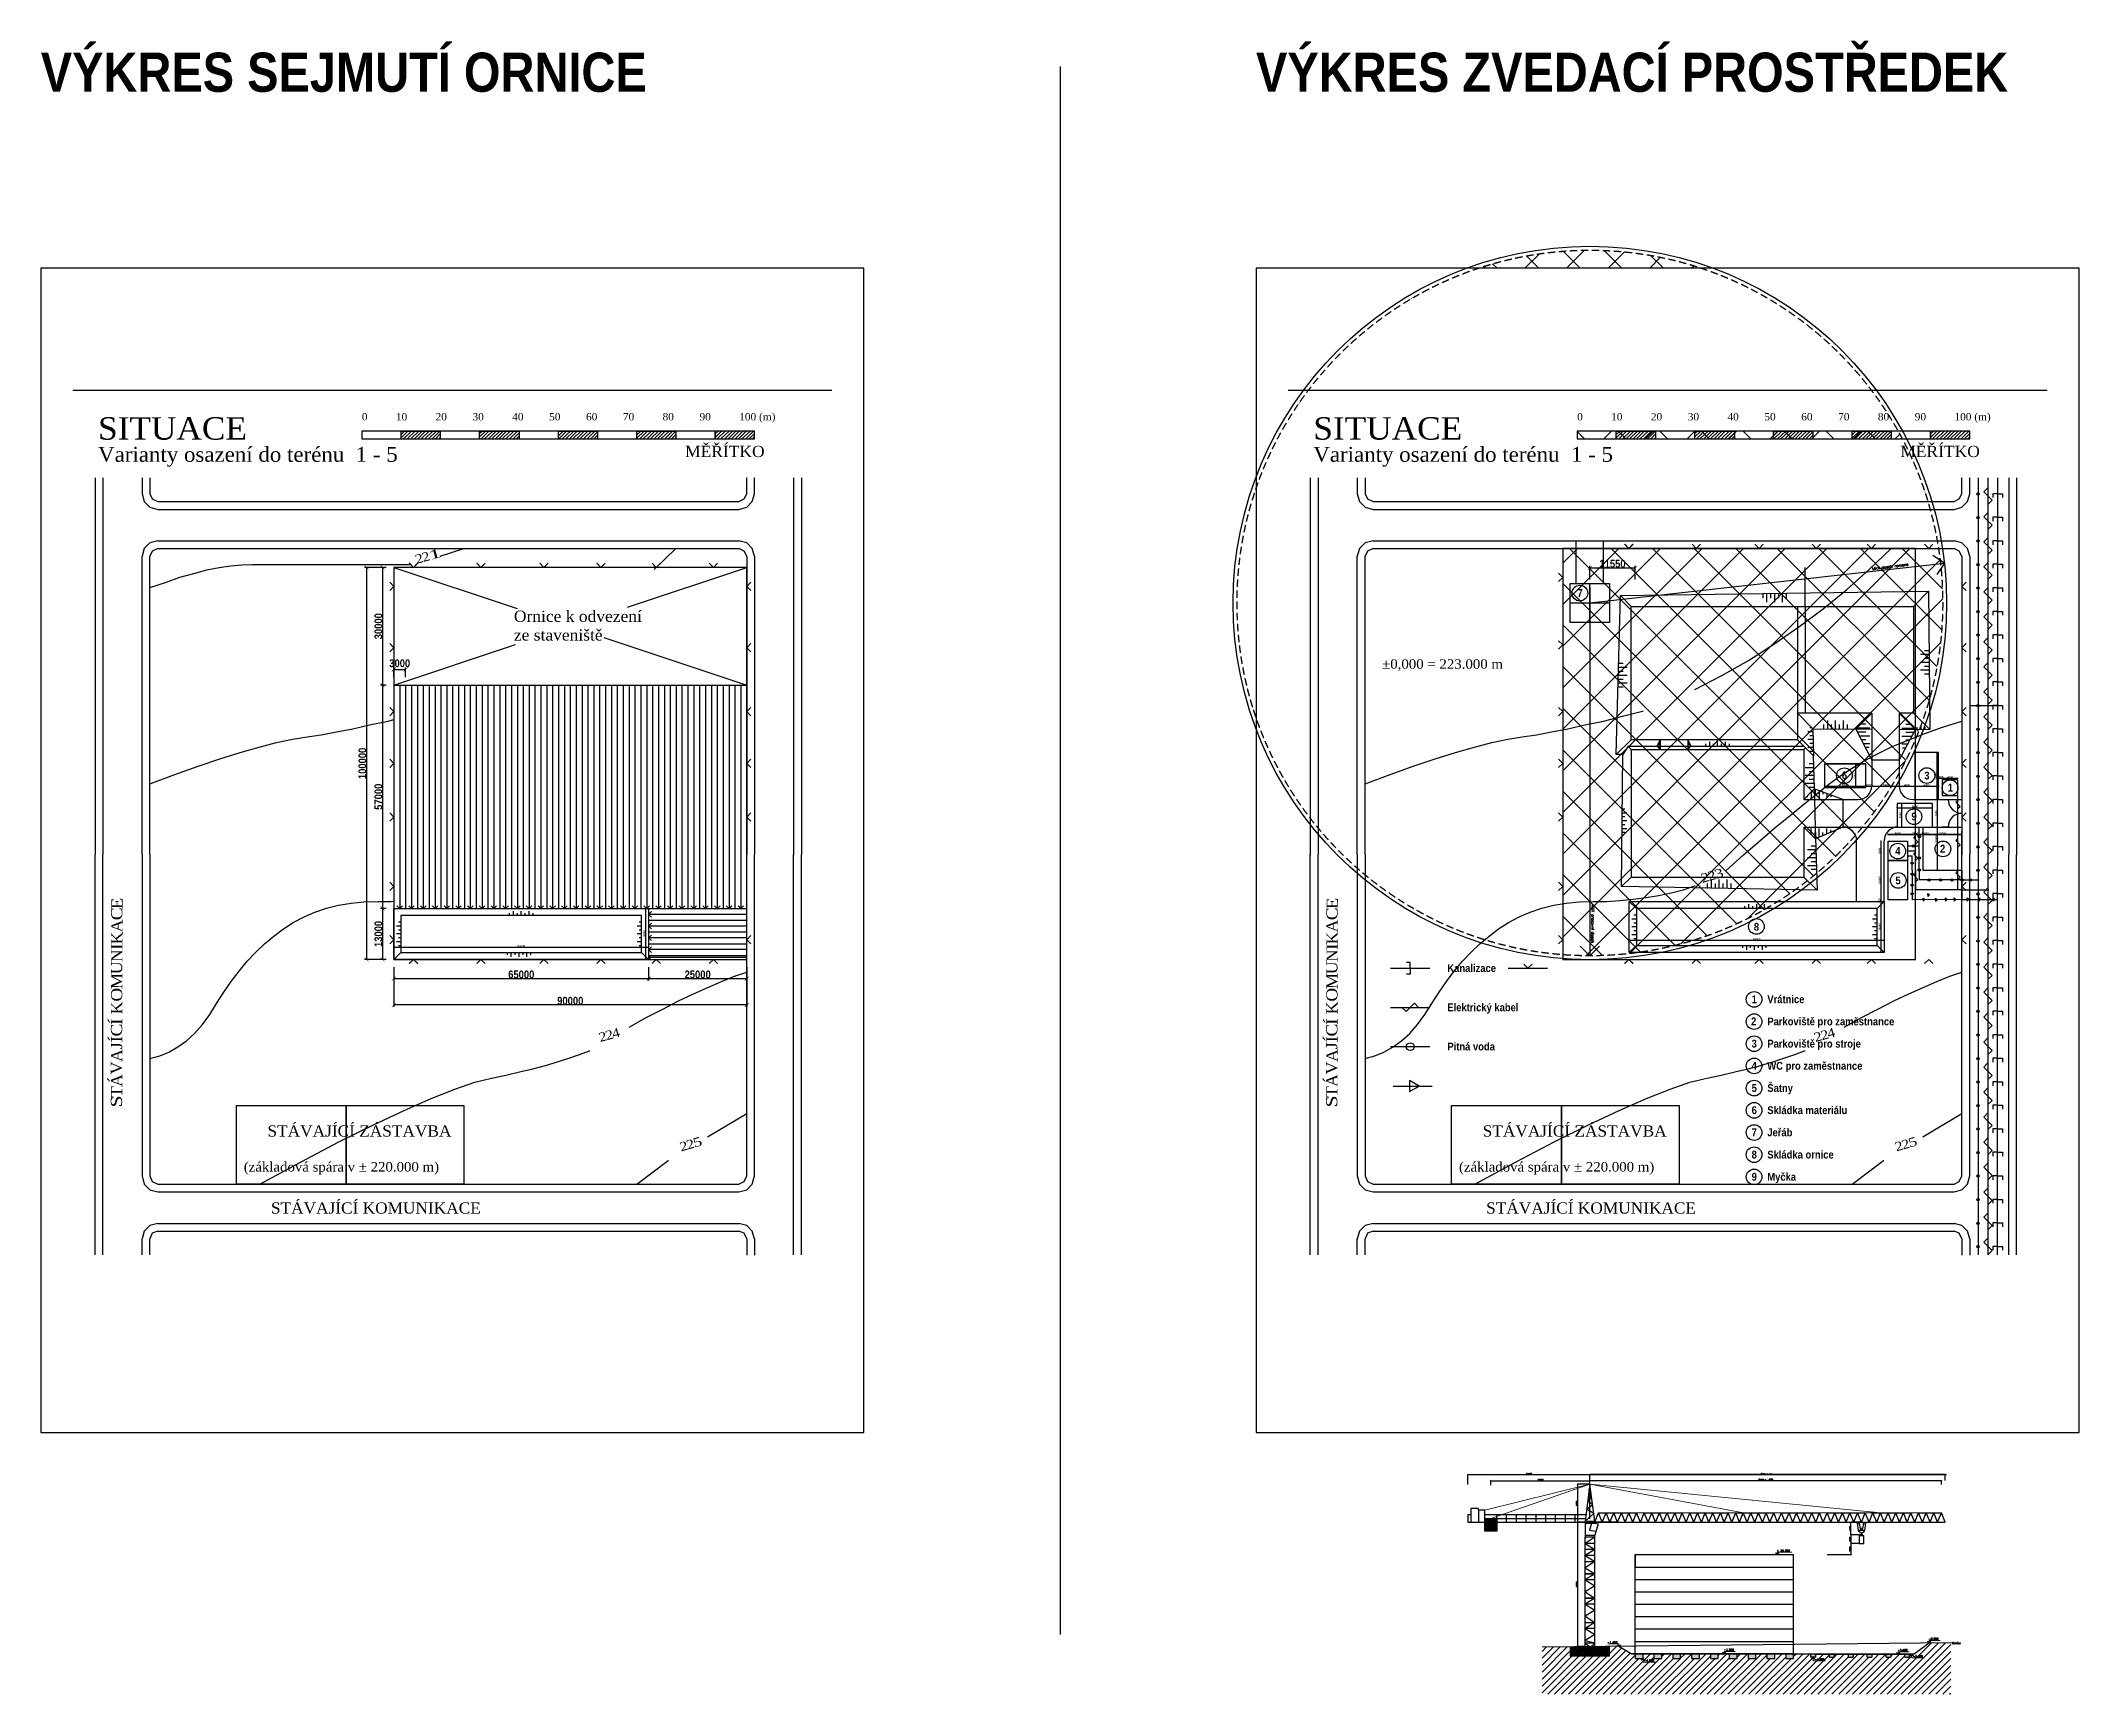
# Model space of a CAD drawing. Header units: millimetres. Extents: x -51 to 2999949, y -1641567 to 415040.
# Drawn here: x 2479949 to 2999949, y -7761 to 414025 of the extents above; entities that cross this region are included whole.
import ezdxf

# ---------------------------------------------------------------- set-up
doc = ezdxf.new("R2010")
doc.units = ezdxf.units.MM
doc.header["$LTSCALE"] = 75
doc.header["$MEASUREMENT"] = 0
doc.linetypes.add('ACAD_ISO10W100', pattern=[18, 12, -3, 0, -3])
doc.linetypes.add('ČÁRKOVANÁ', pattern=[0.75, 0.5, -0.25])
doc.layers.get('0').update_dxf_attribs({"linetype": 'CONTINUOUS'})
for name, color, linetype in [('cesty', 161, 'CONTINUOUS'), ('DNO', 210, 'CONTINUOUS'), ('elektrický kabel', 50, 'CONTINUOUS'), ('jeřáb1', 7, 'CONTINUOUS'), ('kanalizace', 222, 'CONTINUOUS'), ('max dosah ramene', 210, 'CONTINUOUS'), ('objekt A+B', 10, 'CONTINUOUS'), ('objekt C', 30, 'CONTINUOUS'), ('ornice šipky', 7, 'CONTINUOUS'), ('pitná voda', 130, 'CONTINUOUS'), ('plot', 11, 'CONTINUOUS'), ('potrubí', 64, 'CONTINUOUS'), ('svahování', 80, 'CONTINUOUS'), ('TEXT hloubky ŘEZ', 255, 'CONTINUOUS'), ('zařízení staveniště', 7, 'CONTINUOUS'), ('ZEMINA', 7, 'CONTINUOUS'), ('ŘEZ', 10, 'ACAD_ISO10W100'), ('ŘEZ červená', 10, 'CONTINUOUS'), ('šrafy', 90, 'CONTINUOUS'), ('žákaz jeřáb', 10, 'CONTINUOUS')]:
    doc.layers.add(name, color=color, linetype=linetype)
for name, color, linetype, lineweight in [('dělící čára', 140, 'CONTINUOUS', 30), ('koty', 4, 'CONTINUOUS', 15), ('ornice', 7, 'CONTINUOUS', 30), ('texty', 255, 'CONTINUOUS', 15), ('Tlustá', 7, 'CONTINUOUS', 30), ('Velmi tlustá', 10, 'CONTINUOUS', 60)]:
    doc.layers.add(name, color=color, linetype=linetype, lineweight=lineweight)
doc.styles.add('názvy výkresů', font='ariblk.ttf', dxfattribs={"width": 0.75, "height": 10000})
doc.styles.add('romans', font='romans.shx')
doc.styles.add('TIMESNEWROMAN', font='times.ttf')
doc.styles.add('zařízení stavby', font='ariblk.ttf', dxfattribs={"width": 0.75, "height": 2000})
doc.styles.add('ŘEZ HLOUBKY', font='ariblk.ttf', dxfattribs={"width": 0.75, "height": 500})
doc.dimstyles.new('koty', dxfattribs={"dimscale": 0, "dimtxt": 500, "dimasz": 100, "dimexe": 100, "dimexo": 1000, "dimgap": 25, "dimtad": 1, "dimdec": 3, "dimrnd": 5, "dimzin": 12, "dimdsep": 46, "dimtxsty": 'ŘEZ HLOUBKY', "dimblk": 'ARCHTICK', "dimcen": 150, "dimdle": 65, "dimclrd": 256, "dimclre": 256, "dimclrt": 141, "dimadec": 0, "dimazin": 0, "dimtfac": 1, "dimtdec": 3, "dimtmove": 2, "dimatfit": 2, "dimldrblk": 'DOTSMALL', "dimfxl": 100, "dimfxlon": 1, "dimtolj": 1, "dimtzin": 0, "dimarcsym": 0})
doc.dimstyles.new('koty ornice', dxfattribs={"dimscale": 0, "dimtxt": 2000, "dimasz": 1000, "dimexe": 500, "dimexo": 2000, "dimgap": 25, "dimtad": 1, "dimdec": 3, "dimrnd": 5, "dimzin": 12, "dimdsep": 46, "dimtxsty": 'zařízení stavby', "dimblk": 'ARCHTICK', "dimcen": 150, "dimdle": 65, "dimclrd": 256, "dimclre": 256, "dimclrt": 141, "dimadec": 0, "dimazin": 0, "dimtfac": 1, "dimtdec": 3, "dimtmove": 2, "dimatfit": 2, "dimldrblk": 'DOTSMALL', "dimfxl": 100, "dimtolj": 1, "dimtzin": 0, "dimarcsym": 0})
doc.dimstyles.new('M 1-50', dxfattribs={"dimscale": 50, "dimtxt": 2.5, "dimasz": 2.5, "dimexe": 1.25, "dimexo": 3, "dimtad": 1, "dimtxsty": 'romans', "dimblk": 'OBLIQUE', "dimcen": 2.5, "dimadec": 0, "dimazin": 0, "dimtfac": 1, "dimtmove": 2, "dimatfit": 3, "dimfxl": 1, "dimarcsym": 0})
pattern_1 = [(45, (-1573094.88, 303004.4), (132.582521, 486.135912), [625, -125, 0, -125])]

msp = doc.modelspace()

# ---------------------------------------------------------------- texts
at = {"attachment_point": 7, "style": 'TIMESNEWROMAN'}
for s, insert, char_height, width in [('\\W1.04;SITUACE', (2494570.606, 312189.4902), 5726.351254, 39233.210613), ('\\W1.03;0\\~\\~\\~\\~\\~\\~\\~\\~\\~\\~10\\~\\~\\~\\~\\~\\~\\~\\~\\~\\~20\\~\\~\\~\\~\\~\\~\\~\\~\\~30\\~\\~\\~\\~\\~\\~\\~\\~\\~\\~40\\~\\~\\~\\~\\~\\~\\~\\~\\~50\\~\\~\\~\\~\\~\\~\\~\\~\\~60\\~\\~\\~\\~\\~\\~\\~\\~\\~70\\~\\~\\~\\~\\~\\~\\~\\~\\~\\~80\\~\\~\\~\\~\\~\\~\\~\\~\\~90\\~\\~\\~\\~\\~\\~\\~\\~\\~\\~100\\~(m)', (2561851.0381, 316587.4128), 1861.0337746, 104185.902222), ('\\W1.04;SITUACE', (2804570.606, 312189.4902), 5726.351254, 39233.210613), ('\\W1.03;0\\~\\~\\~\\~\\~\\~\\~\\~\\~\\~10\\~\\~\\~\\~\\~\\~\\~\\~\\~\\~20\\~\\~\\~\\~\\~\\~\\~\\~\\~30\\~\\~\\~\\~\\~\\~\\~\\~\\~\\~40\\~\\~\\~\\~\\~\\~\\~\\~\\~50\\~\\~\\~\\~\\~\\~\\~\\~\\~60\\~\\~\\~\\~\\~\\~\\~\\~\\~70\\~\\~\\~\\~\\~\\~\\~\\~\\~\\~80\\~\\~\\~\\~\\~\\~\\~\\~\\~90\\~\\~\\~\\~\\~\\~\\~\\~\\~\\~100\\~(m)', (2871851.0381, 316587.4128), 1861.0337746, 104185.902222), ('\\W1.02;Varianty\\~osazení\\~do\\~terénu\\~\\~1\\~-\\~5', (2494570.606, 305373.9922), 3793.664797, 76615.213946), ('\\W1.03;MĚŘÍTKO', (2644305.5786, 307791.5676), 2863.160702, 21087.585931), ('\\W1.02;Varianty\\~osazení\\~do\\~terénu\\~\\~1\\~-\\~5', (2804570.606, 305373.9922), 3793.664797, 76615.213946), ('\\W1.03;MĚŘÍTKO', (2954305.5786, 307791.5676), 2863.160702, 21087.585931), ('{\\W1.03;Ornice k odvezení ze staveniště}', (2600640.3529, 260981.0613), 2863.160702, 33376.254525), ('{\\W1.03;±\\fTimes New Roman|b0|i0|c238|p18;0,000 =\\fTimes New Roman|b0|i0|c0|p18;\\~2\\fTimes New Roman|b0|i0|c238|p18;23\\fTimes New Roman|b0|i0|c0|p18;.000\\~m}', (2822120.6215, 253257.3782), 2433.7094106, 49434.835916), ('\\W1.02;STÁVAJÍCÍ\\~ZÁSTAVBA', (2537778.2266, 134421.0118), 2863.160702, 47179.177469), ('\\W1.02;STÁVAJÍCÍ\\~ZÁSTAVBA', (2847778.2266, 134421.0118), 2863.160702, 47179.177469), ('\\W1.03;(základová\\~spára\\~v\\~±\\~220.000\\~m)', (2531734.3011, 124776.4539), 2433.709411, 49434.835916), ('\\W1.03;(základová\\~spára\\~v\\~±\\~220.000\\~m)', (2841734.3011, 124776.4539), 2433.709411, 49434.835916), ('\\W1.02;STÁVAJÍCÍ\\~KOMUNIKACE', (2538652.6637, 114771.8668), 2863.160702, 53670.587301), ('\\W1.02;STÁVAJÍCÍ\\~KOMUNIKACE', (2848652.6637, 114771.8668), 2863.160702, 53670.587301)]:
    msp.add_mtext(s, dxfattribs=dict(at, insert=insert, char_height=char_height, width=width))
for s, insert, char_height, width, rotation in [('\\W1.16;2', (2575816.3587, 280555.3456), 2289.83564, 3047.345227, 15.800195223), ('\\W1.16;2', (2577513.7188, 281044.0356), 2289.83564, 3047.345227, 15.800195223), ('\\W1.95;1', (2579185.4395, 281532.8303), 2289.83564, 3945.505769, 15.800195223), ('\\W1.35;3', (2907213.7695, 200159.0839), 2289.83564, 3263.015794, 15.800195223), ('\\W1.16;2', (2903844.6103, 199207.487), 2289.83564, 3047.345227, 15.800195223), ('\\W1.16;2', (2905541.9703, 199696.177), 2289.83564, 3047.345227, 15.800195223), ('\\W1.14;C', (2500793.7907, 189665.12), 2863.05416, 4490.011551, 89.900411366), ('\\W1.09;E', (2500819.3777, 192519.8976), 2863.05416, 4188.811084, 89.900411366), ('\\W1.14;C', (2810793.7907, 189665.12), 2863.05416, 4490.011551, 89.900411366), ('\\W1.09;E', (2810819.3777, 192519.8976), 2863.05416, 4188.811084, 89.900411366), ('\\W1.04;A', (2500793.6992, 186578.7777), 2863.05416, 4592.758633, 89.900411366), ('\\W1.04;A', (2810793.6992, 186578.7777), 2863.05416, 4592.758633, 89.900411366), ('\\W1.03;K', (2500793.6992, 183518.4149), 2863.05416, 4572.933721, 89.900411366), ('\\W1.02;N', (2500793.7907, 179017.6474), 2863.05416, 4557.722998, 89.900411366), ('\\W1.19;I', (2500793.7907, 182078.0233), 2863.05416, 3142.167689, 89.900411366), ('\\W1.03;K', (2810793.6992, 183518.4149), 2863.05416, 4572.933721, 89.900411366), ('\\W1.02;N', (2810793.7907, 179017.6474), 2863.05416, 4557.722998, 89.900411366), ('\\W1.19;I', (2810793.7907, 182078.0233), 2863.05416, 3142.167689, 89.900411366), ('\\W1.04;U', (2500768.243, 175931.3967), 2863.05416, 4588.465591, 89.900411366), ('\\W1.04;U', (2810768.243, 175931.3967), 2863.05416, 4588.465591, 89.900411366), ('\\W1.13;O', (2500768.2822, 168910.3788), 2863.05416, 4720.524113, 89.900411366), ('\\W1.07;M', (2500768.158, 172099.4221), 2863.05416, 5402.248105, 89.900411366), ('\\W1.13;O', (2810768.2822, 168910.3788), 2863.05416, 4720.524113, 89.900411366), ('\\W1.07;M', (2810768.158, 172099.4221), 2863.05416, 5402.248105, 89.900411366), ('\\W1.03;K', (2500768.4523, 165721.3748), 2863.05416, 4572.933721, 89.900411366), ('\\W1.03;K', (2810768.4523, 165721.3748), 2863.05416, 4572.933721, 89.900411366), ('\\W1.19;Í', (2500768.4981, 162969.2851), 2863.05416, 3142.167689, 89.900411366), ('\\W1.14;C', (2500742.6953, 160011.7411), 2863.05416, 4490.011551, 89.900411366), ('\\W1.16;2', (2624346.7804, 159060.275), 2289.83564, 3047.345227, 15.800195223), ('\\W1.13;4', (2626018.5534, 159549.0566), 2289.83564, 3009.2889, 15.800195223), ('\\W1.19;Í', (2810768.4981, 162969.2851), 2863.05416, 3142.167689, 89.900411366), ('\\W1.14;C', (2810742.6953, 160011.7411), 2863.05416, 4490.011551, 89.900411366), ('\\W1.16;2', (2934346.7804, 159060.275), 2289.83564, 3047.345227, 15.800195223), ('\\W1.13;4', (2936018.5534, 159549.0566), 2289.83564, 3009.2889, 15.800195223), ('\\W1.19;Í', (2500742.6495, 158468.6223), 2863.05416, 3142.167689, 89.900411366), ('\\W1.09;J', (2500742.6953, 156719.5258), 2863.05416, 3226.500007, 89.900411366), ('\\W1.04;A', (2500742.8196, 153530.5218), 2863.05416, 4592.758633, 89.900411366), ('\\W1.16;2', (2622649.3811, 158597.512), 2289.83564, 3047.345227, 15.800195223), ('\\W1.19;Í', (2810742.6495, 158468.6223), 2863.05416, 3142.167689, 89.900411366), ('\\W1.09;J', (2810742.6953, 156719.5258), 2863.05416, 3226.500007, 89.900411366), ('\\W1.04;A', (2810742.8196, 153530.5218), 2863.05416, 4592.758633, 89.900411366), ('\\W1.16;2', (2932649.3811, 158597.512), 2289.83564, 3047.345227, 15.800195223), ('\\W1.05;V', (2500742.9962, 150341.4654), 2863.05416, 4599.969062, 89.900411366), ('\\W1.05;V', (2810742.9962, 150341.4654), 2863.05416, 4599.969062, 89.900411366), ('\\W1.04;Á', (2500717.3176, 147177.9175), 2863.05416, 4592.758633, 89.900411366), ('\\W1.12;T', (2500717.3569, 144425.8802), 2863.05416, 4225.102355, 89.900411366), ('\\W1.04;Á', (2810717.3176, 147177.9175), 2863.05416, 4592.758633, 89.900411366), ('\\W1.12;T', (2810717.3569, 144425.8802), 2863.05416, 4225.102355, 89.900411366), ('\\W1.28;S', (2500717.4027, 141905.172), 2863.05416, 4219.334297, 89.900411366), ('\\W1.28;S', (2810717.4027, 141905.172), 2863.05416, 4219.334297, 89.900411366), ('\\W1.16;2', (2643301.4343, 130692.6409), 2289.83564, 3047.345227, 15.800195223), ('\\W1.16;2', (2644998.7812, 131181.331), 2289.83564, 3047.345227, 15.800195223), ('\\W1.31;5', (2646696.1543, 131670.0341), 2289.83564, 3222.341082, 15.800195223), ('\\W1.16;2', (2953301.4343, 130692.6409), 2289.83564, 3047.345227, 15.800195223), ('\\W1.16;2', (2954998.7812, 131181.331), 2289.83564, 3047.345227, 15.800195223), ('\\W1.31;5', (2956696.1543, 131670.0341), 2289.83564, 3222.341082, 15.800195223)]:
    msp.add_mtext(s, dxfattribs=dict(at, insert=insert, char_height=char_height, width=width, rotation=rotation))
at = {"layer": 'texty', "ltscale": 20, "extrusion": (2.34693e-16, -3.12521e-16, -1), "style": 'romans', "text_generation_flag": 2}
msp.add_text('MAX dosah ramene', height=714.617347, rotation=352.84829366, dxfattribs=at).set_placement((-2947182.7325, 278974.5997))
at = {"layer": 'texty', "ltscale": 20, "extrusion": (-3.41695e-16, -1.89722e-16, -1), "style": 'romans', "text_generation_flag": 2}
msp.add_text('MAX pracovní dosah', height=714.617347, rotation=90.712872845, dxfattribs=at).set_placement((-2875580.9348, 193616.3395))
at = {"layer": 'texty', "ltscale": 20, "extrusion": (1.93959e-16, -3.39308e-16, -1), "style": 'romans', "text_generation_flag": 2}
for s, p in [('+ 25,280', (-2922775.083, 28600.6048)), ('-1,400', (-2879581.0794, 5204.5962)), ('-0,550', (-2961510.7232, 6069.1448)), ('Ornice', (-2967553.8455, 5035.0137)), ('-4,500', (-2888946.4037, 563.3586)), ('-3,300', (-2909250.9441, 3317.7748)), ('-4,200', (-2932346.4037, 863.3586)), ('-3,400', (-2953597.4843, 3217.7748)), ('-3,400', (-2957494.4352, 1663.3586))]:
    msp.add_text(s, height=514.89696, dxfattribs=at).set_placement(p)
at = {"layer": 'zařízení staveniště', "char_height": 2000, "attachment_point": 1, "style": 'zařízení stavby'}
for s, width, heights, insert in [('7', 5155.681041, [0], (2871937.8487, 274155.6745)), ('6', 5155.681041, [0], (2939400.3276, 227638.4542)), ('3', 5155.681041, [0], (2960414.88, 227586.352)), ('1', 5155.681041, [0], (2966395.3965, 224490.3608)), ('9', 5155.681041, [0], (2957149.26, 217156.066)), ('4', 5155.681041, [0], (2953011.416, 208371.5138)), ('2', 5155.681041, [0], (2964433.4226, 208932.8668)), ('5', 5155.681041, [0], (2953073.8104, 200824.4744)), ('8', 5155.681041, [0], (2916940.7627, 189003.7737)), ('Kanalizace', 19694.492472, [2203.0474], (2838765.3335, 178463.2303)), ('Elektrický kabel', 19694.492472, [2203.0474], (2838765.3335, 168463.2303)), ('1', 5155.681041, [0], (2916384.2605, 170522.9202)), ('Vrátnice', 5155.681041, [0], (2920384.2605, 170522.9202)), ('2', 5155.681041, [0], (2916248.8439, 164882.0277)), ('Parkoviště pro zaměstnance', 33433.685785, [1611.2489], (2920384.2605, 164862.0814)), ('Pitná voda', 19694.492472, [2203.0474], (2838765.3335, 158463.2303)), ('3', 5155.681041, [0], (2916384.2605, 159201.2426)), ('Parkoviště pro stroje', 27109.301917, [3022.0785], (2920384.2605, 159201.2426)), ('4', 5155.681041, [0], (2916384.2605, 153540.4039)), ('WC pro zaměstnance', 27327.381912, [466.3939], (2920384.2605, 153540.4039)), ('5', 5155.681041, [0], (2916384.2605, 147879.5651)), ('Šatny', 5155.681041, [0], (2920384.2605, 147879.5651)), ('6', 5155.681041, [0], (2916384.2605, 142218.7264)), ('Skládka materiálu', 23692.672655, [1510.5207], (2920384.2605, 142218.7264)), ('7', 5155.681041, [0], (2916384.2605, 136557.8876)), ('Jeřáb', 5155.681041, [0], (2920384.2605, 136557.8876)), ('8', 5155.681041, [0], (2916384.2605, 130897.0488)), ('Skládka ornice', 19694.492472, [2203.0474], (2920384.2605, 130897.0488)), ('9', 5155.681041, [0], (2916384.2605, 125236.2101)), ('Myčka', 19694.492472, [2203.0474], (2920384.2605, 125236.2101))]:
    msp.add_mtext_dynamic_manual_height_columns(s, width=width, gutter_width=10000, heights=heights, dxfattribs=dict(at, insert=insert))
at = {"layer": 'ZEMINA', "char_height": 10000, "attachment_point": 1, "style": 'názvy výkresů'}
for s, width, heights, insert in [('VÝKRES SEJMUTÍ ORNICE', 183031.750957, [0], (2479948.9938, 411001.2066)), ('VÝKRES ZVEDACÍ PROSTŘEDEK', 210798.953766, [34614.4957], (2789948.9938, 411001.2066))]:
    msp.add_mtext_dynamic_manual_height_columns(s, width=width, gutter_width=50000, heights=heights, dxfattribs=dict(at, insert=insert))

# ---------------------------------------------------------------- blocks, each defined once
blk = doc.blocks.new('*U155')
at = {"layer": 'plot'}
for q in [(-1061, 530), (1061, 530)]:
    blk.add_line((0, -530), q, dxfattribs=at)
blk = doc.blocks.new('*U156')
at = {"layer": 'plot', "color": 0, "linetype": 'ByBlock', "lineweight": -2, "transparency": 16777216}
for p in [(0, 0), (5, 0), (10, 0), (15, 0), (20, 0), (25, 0), (30, 0), (35, 0), (40, 0)]:
    blk.add_blockref('*U155', p, dxfattribs=at)
blk = doc.blocks.new('*U157')
at = {"layer": 'plot'}
for q in [(-1061, 530), (1061, 530)]:
    blk.add_line((0, -530), q, dxfattribs=at)
blk = doc.blocks.new('*U158')
at = {"layer": 'plot', "color": 0, "linetype": 'ByBlock', "lineweight": -2, "transparency": 16777216}
for p in [(0, 0), (5, 0), (10, 0), (15, 0), (20, 0), (25, 0), (30, 0), (35, 0), (40, 0)]:
    blk.add_blockref('*U157', p, dxfattribs=at)
blk = doc.blocks.new('_ArchTick')
at = {"color": 0, "linetype": 'ByBlock', "const_width": 0.15}
blk.add_lwpolyline([(-0.5, -0.5), (0.5, 0.5)], dxfattribs=at)
blk = doc.blocks.new('*D159')
at = {"layer": 'ornice šipky', "lineweight": -2, "transparency": 16777216}
for p, q in [((2570020, 177684), (2570020, 167565)), ((2660020, 177684), (2660020, 167565)), ((2660085, 168065), (2569955, 168065))]:
    blk.add_line(p, q, dxfattribs=at)
at = {"layer": 'ornice šipky', "lineweight": -2, "transparency": 16777216, "xscale": 1000, "yscale": 1000, "zscale": 1000, "rotation": 180}
blk.add_blockref('_ArchTick', (2570020, 168065), dxfattribs=at)
at = {"layer": 'ornice šipky', "lineweight": -2, "transparency": 16777216, "xscale": 1000, "yscale": 1000, "zscale": 1000}
blk.add_blockref('_ArchTick', (2660020, 168065), dxfattribs=at)
at = {"layer": 'ornice šipky', "color": 141, "transparency": 16777216, "insert": (2615020, 169124), "char_height": 2000, "attachment_point": 5, "style": 'zařízení stavby'}
blk.add_mtext('\\A1;90000', dxfattribs=at)
blk = doc.blocks.new('_DotSmall')
at = {"color": 0, "linetype": 'ByBlock', "const_width": 0.5}
blk.add_lwpolyline([(-0.0625, 0, 1), (0.0625, 0, 1)], format="xyb", close=True, dxfattribs=at)
blk = doc.blocks.new('*D160')
at = {"layer": 'ornice šipky', "lineweight": -2, "transparency": 16777216}
for p, q in [((2568020, 279684), (2562562, 279684)), ((2563062, 279749), (2563062, 179619)), ((2568020, 179684), (2562562, 179684))]:
    blk.add_line(p, q, dxfattribs=at)
at = {"layer": 'ornice šipky', "lineweight": -2, "transparency": 16777216, "xscale": 1000, "yscale": 1000, "zscale": 1000}
for p, rotation in [((2563062, 279684), 90), ((2563062, 179684), 270)]:
    blk.add_blockref('_ArchTick', p, dxfattribs=dict(at, rotation=rotation))
at = {"layer": 'ornice šipky', "color": 141, "transparency": 16777216, "insert": (2562003, 229684), "char_height": 2000, "attachment_point": 5, "rotation": 90, "style": 'zařízení stavby'}
blk.add_mtext('\\A1;100000', dxfattribs=at)
blk = doc.blocks.new('*D219')
at = {"layer": 'zařízení staveniště', "lineweight": -2, "transparency": 16777216}
for p, q in [((2634179, 192684), (2634079, 192684)), ((2634179, 192749), (2634179, 179619)), ((2634179, 179684), (2634079, 179684))]:
    blk.add_line(p, q, dxfattribs=at)
at = {"layer": 'zařízení staveniště', "lineweight": -2, "transparency": 16777216, "xscale": 100, "yscale": 100, "zscale": 100}
for p, rotation in [((2634179, 192684), 90), ((2634179, 179684), 270)]:
    blk.add_blockref('_ArchTick', p, dxfattribs=dict(at, rotation=rotation))
at = {"layer": 'zařízení staveniště', "color": 141, "transparency": 16777216, "insert": (2633896, 186184), "char_height": 500, "attachment_point": 5, "rotation": 90, "style": 'ŘEZ HLOUBKY'}
blk.add_mtext('\\A1;13000', dxfattribs=at)
blk = doc.blocks.new('*D220')
at = {"layer": 'zařízení staveniště', "lineweight": -2, "transparency": 16777216}
for p, q in [((2569955, 182782), (2635085, 182782)), ((2570020, 182682), (2570020, 182882)), ((2635020, 182682), (2635020, 182882))]:
    blk.add_line(p, q, dxfattribs=at)
at = {"layer": 'zařízení staveniště', "lineweight": -2, "transparency": 16777216, "xscale": 100, "yscale": 100, "zscale": 100, "rotation": 180}
blk.add_blockref('_ArchTick', (2570020, 182782), dxfattribs=at)
at = {"layer": 'zařízení staveniště', "lineweight": -2, "transparency": 16777216, "xscale": 100, "yscale": 100, "zscale": 100}
blk.add_blockref('_ArchTick', (2635020, 182782), dxfattribs=at)
at = {"layer": 'zařízení staveniště', "color": 141, "transparency": 16777216, "insert": (2602520, 183065), "char_height": 500, "attachment_point": 5, "style": 'ŘEZ HLOUBKY'}
blk.add_mtext('\\A1;65000', dxfattribs=at)
blk = doc.blocks.new('*D221')
at = {"layer": 'ornice šipky', "lineweight": -2, "transparency": 16777216}
for p, q in [((2568020, 279684), (2566646, 279684)), ((2567146, 279749), (2567146, 249619)), ((2568020, 249684), (2566646, 249684))]:
    blk.add_line(p, q, dxfattribs=at)
at = {"layer": 'ornice šipky', "lineweight": -2, "transparency": 16777216, "xscale": 1000, "yscale": 1000, "zscale": 1000}
for p, rotation in [((2567146, 279684), 90), ((2567146, 249684), 270)]:
    blk.add_blockref('_ArchTick', p, dxfattribs=dict(at, rotation=rotation))
at = {"layer": 'ornice šipky', "color": 141, "transparency": 16777216, "insert": (2566087, 264684), "char_height": 2000, "attachment_point": 5, "rotation": 90, "style": 'zařízení stavby'}
blk.add_mtext('\\A1;30000', dxfattribs=at)
blk = doc.blocks.new('*D222')
at = {"layer": 'ornice šipky', "lineweight": -2, "transparency": 16777216}
for p, q in [((2568020, 249684), (2566646, 249684)), ((2567146, 249749), (2567146, 192619)), ((2568020, 192684), (2566646, 192684))]:
    blk.add_line(p, q, dxfattribs=at)
at = {"layer": 'ornice šipky', "lineweight": -2, "transparency": 16777216, "xscale": 1000, "yscale": 1000, "zscale": 1000}
for p, rotation in [((2567146, 249684), 90), ((2567146, 192684), 270)]:
    blk.add_blockref('_ArchTick', p, dxfattribs=dict(at, rotation=rotation))
at = {"layer": 'ornice šipky', "color": 141, "transparency": 16777216, "insert": (2566087, 221184), "char_height": 2000, "attachment_point": 5, "rotation": 90, "style": 'zařízení stavby'}
blk.add_mtext('\\A1;57000', dxfattribs=at)
blk = doc.blocks.new('*D223')
at = {"layer": 'ornice šipky', "lineweight": -2, "transparency": 16777216}
for p, q in [((2568020, 192684), (2566646, 192684)), ((2567146, 192749), (2567146, 179619)), ((2568020, 179684), (2566646, 179684))]:
    blk.add_line(p, q, dxfattribs=at)
at = {"layer": 'ornice šipky', "lineweight": -2, "transparency": 16777216, "xscale": 1000, "yscale": 1000, "zscale": 1000}
for p, rotation in [((2567146, 192684), 90), ((2567146, 179684), 270)]:
    blk.add_blockref('_ArchTick', p, dxfattribs=dict(at, rotation=rotation))
at = {"layer": 'ornice šipky', "color": 141, "transparency": 16777216, "insert": (2566087, 186184), "char_height": 2000, "attachment_point": 5, "rotation": 90, "style": 'zařízení stavby'}
blk.add_mtext('\\A1;13000', dxfattribs=at)
blk = doc.blocks.new('*D224')
at = {"layer": 'ornice šipky', "lineweight": -2, "transparency": 16777216}
for p, q in [((2570020, 177684), (2570020, 174284)), ((2635020, 177684), (2635020, 174284)), ((2569955, 174784), (2635085, 174784))]:
    blk.add_line(p, q, dxfattribs=at)
at = {"layer": 'ornice šipky', "lineweight": -2, "transparency": 16777216, "xscale": 1000, "yscale": 1000, "zscale": 1000, "rotation": 180}
blk.add_blockref('_ArchTick', (2570020, 174784), dxfattribs=at)
at = {"layer": 'ornice šipky', "lineweight": -2, "transparency": 16777216, "xscale": 1000, "yscale": 1000, "zscale": 1000}
blk.add_blockref('_ArchTick', (2635020, 174784), dxfattribs=at)
at = {"layer": 'ornice šipky', "color": 141, "transparency": 16777216, "insert": (2602520, 175843), "char_height": 2000, "attachment_point": 5, "style": 'zařízení stavby'}
blk.add_mtext('\\A1;65000', dxfattribs=at)
blk = doc.blocks.new('*D225')
at = {"layer": 'ornice šipky', "lineweight": -2, "transparency": 16777216}
for p, q in [((2635020, 177684), (2635020, 174284)), ((2660020, 177684), (2660020, 174284)), ((2634955, 174784), (2660085, 174784))]:
    blk.add_line(p, q, dxfattribs=at)
at = {"layer": 'ornice šipky', "lineweight": -2, "transparency": 16777216, "xscale": 1000, "yscale": 1000, "zscale": 1000, "rotation": 180}
blk.add_blockref('_ArchTick', (2635020, 174784), dxfattribs=at)
at = {"layer": 'ornice šipky', "lineweight": -2, "transparency": 16777216, "xscale": 1000, "yscale": 1000, "zscale": 1000}
blk.add_blockref('_ArchTick', (2660020, 174784), dxfattribs=at)
at = {"layer": 'ornice šipky', "color": 141, "transparency": 16777216, "insert": (2647520, 175843), "char_height": 2000, "attachment_point": 5, "style": 'zařízení stavby'}
blk.add_mtext('\\A1;25000', dxfattribs=at)
blk = doc.blocks.new('*D226')
at = {"layer": 'ornice šipky', "lineweight": -2, "transparency": 16777216}
for p, q in [((2569955, 253642), (2573085, 253642)), ((2570020, 251684), (2570020, 254142)), ((2573020, 251684), (2573020, 254142))]:
    blk.add_line(p, q, dxfattribs=at)
at = {"layer": 'ornice šipky', "lineweight": -2, "transparency": 16777216, "xscale": 1000, "yscale": 1000, "zscale": 1000, "rotation": 180}
blk.add_blockref('_ArchTick', (2570020, 253642), dxfattribs=at)
at = {"layer": 'ornice šipky', "lineweight": -2, "transparency": 16777216, "xscale": 1000, "yscale": 1000, "zscale": 1000}
blk.add_blockref('_ArchTick', (2573020, 253642), dxfattribs=at)
at = {"layer": 'ornice šipky', "color": 141, "transparency": 16777216, "insert": (2571520, 255214), "char_height": 2000, "attachment_point": 5, "style": 'zařízení stavby'}
blk.add_mtext('\\A1;3000', dxfattribs=at)
blk = doc.blocks.new('*D249')
at = {"layer": 'zařízení staveniště', "lineweight": -2, "transparency": 16777216}
for p, q in [((2943088, 229571), (2942888, 229571)), ((2942988, 223506), (2942988, 229636)), ((2943088, 223571), (2942888, 223571))]:
    blk.add_line(p, q, dxfattribs=at)
at = {"layer": 'zařízení staveniště', "lineweight": -2, "transparency": 16777216, "xscale": 100, "yscale": 100, "zscale": 100}
for p, rotation in [((2942988, 229571), 90), ((2942988, 223571), 270)]:
    blk.add_blockref('_ArchTick', p, dxfattribs=dict(at, rotation=rotation))
at = {"layer": 'zařízení staveniště', "color": 141, "transparency": 16777216, "insert": (2942704, 226571), "char_height": 500, "attachment_point": 5, "rotation": 90, "style": 'ŘEZ HLOUBKY'}
blk.add_mtext('\\A1;6000', dxfattribs=at)
blk = doc.blocks.new('*D250')
at = {"layer": 'zařízení staveniště', "lineweight": -2, "transparency": 16777216}
for p, q in [((2934946, 223854), (2945576, 223854)), ((2935011, 223854), (2935011, 223954)), ((2945511, 223854), (2945511, 223954))]:
    blk.add_line(p, q, dxfattribs=at)
at = {"layer": 'zařízení staveniště', "lineweight": -2, "transparency": 16777216, "xscale": 100, "yscale": 100, "zscale": 100, "rotation": 180}
blk.add_blockref('_ArchTick', (2935011, 223854), dxfattribs=at)
at = {"layer": 'zařízení staveniště', "lineweight": -2, "transparency": 16777216, "xscale": 100, "yscale": 100, "zscale": 100}
blk.add_blockref('_ArchTick', (2945511, 223854), dxfattribs=at)
at = {"layer": 'zařízení staveniště', "color": 141, "transparency": 16777216, "insert": (2940261, 224137), "char_height": 500, "attachment_point": 5, "style": 'ŘEZ HLOUBKY'}
blk.add_mtext('\\A1;10500', dxfattribs=at)
blk = doc.blocks.new('*D251')
at = {"layer": 'zařízení staveniště', "lineweight": -2, "transparency": 16777216}
for p, q in [((2945446, 223854), (2947085, 223854)), ((2945511, 223854), (2945511, 223954)), ((2947020, 223854), (2947020, 223754))]:
    blk.add_line(p, q, dxfattribs=at)
at = {"layer": 'zařízení staveniště', "lineweight": -2, "transparency": 16777216, "xscale": 100, "yscale": 100, "zscale": 100, "rotation": 180}
blk.add_blockref('_ArchTick', (2945511, 223854), dxfattribs=at)
at = {"layer": 'zařízení staveniště', "lineweight": -2, "transparency": 16777216, "xscale": 100, "yscale": 100, "zscale": 100}
blk.add_blockref('_ArchTick', (2947020, 223854), dxfattribs=at)
at = {"layer": 'zařízení staveniště', "color": 141, "transparency": 16777216, "insert": (2946265, 224137), "char_height": 500, "attachment_point": 5, "style": 'ŘEZ HLOUBKY'}
blk.add_mtext('\\A1;1510', dxfattribs=at)
blk = doc.blocks.new('*D244')
at = {"layer": 'zařízení staveniště', "lineweight": -2, "transparency": 16777216}
for p, q in [((2946955, 223854), (2954085, 223854)), ((2947020, 223854), (2947020, 223754)), ((2954020, 223854), (2954020, 223754))]:
    blk.add_line(p, q, dxfattribs=at)
at = {"layer": 'zařízení staveniště', "lineweight": -2, "transparency": 16777216, "xscale": 100, "yscale": 100, "zscale": 100, "rotation": 180}
blk.add_blockref('_ArchTick', (2947020, 223854), dxfattribs=at)
at = {"layer": 'zařízení staveniště', "lineweight": -2, "transparency": 16777216, "xscale": 100, "yscale": 100, "zscale": 100}
blk.add_blockref('_ArchTick', (2954020, 223854), dxfattribs=at)
at = {"layer": 'zařízení staveniště', "color": 141, "transparency": 16777216, "insert": (2950520, 224137), "char_height": 500, "attachment_point": 5, "style": 'ŘEZ HLOUBKY'}
blk.add_mtext('\\A1;7000', dxfattribs=at)
blk = doc.blocks.new('*D245')
at = {"layer": 'zařízení staveniště', "lineweight": -2, "transparency": 16777216}
for p, q in [((2953955, 223854), (2958085, 223854)), ((2954020, 223854), (2954020, 223754)), ((2958020, 223954), (2958020, 223754))]:
    blk.add_line(p, q, dxfattribs=at)
at = {"layer": 'zařízení staveniště', "lineweight": -2, "transparency": 16777216, "xscale": 100, "yscale": 100, "zscale": 100, "rotation": 180}
blk.add_blockref('_ArchTick', (2954020, 223854), dxfattribs=at)
at = {"layer": 'zařízení staveniště', "lineweight": -2, "transparency": 16777216, "xscale": 100, "yscale": 100, "zscale": 100}
blk.add_blockref('_ArchTick', (2958020, 223854), dxfattribs=at)
at = {"layer": 'zařízení staveniště', "color": 141, "transparency": 16777216, "insert": (2956020, 224137), "char_height": 500, "attachment_point": 5, "style": 'ŘEZ HLOUBKY'}
blk.add_mtext('\\A1;4000', dxfattribs=at)
blk = doc.blocks.new('*D246')
at = {"layer": 'zařízení staveniště', "lineweight": -2, "transparency": 16777216}
for p, q in [((2957955, 223854), (2964085, 223854)), ((2958020, 223954), (2958020, 223754)), ((2964020, 223954), (2964020, 223754))]:
    blk.add_line(p, q, dxfattribs=at)
at = {"layer": 'zařízení staveniště', "lineweight": -2, "transparency": 16777216, "xscale": 100, "yscale": 100, "zscale": 100, "rotation": 180}
blk.add_blockref('_ArchTick', (2958020, 223854), dxfattribs=at)
at = {"layer": 'zařízení staveniště', "lineweight": -2, "transparency": 16777216, "xscale": 100, "yscale": 100, "zscale": 100}
blk.add_blockref('_ArchTick', (2964020, 223854), dxfattribs=at)
at = {"layer": 'zařízení staveniště', "color": 141, "transparency": 16777216, "insert": (2961020, 224137), "char_height": 500, "attachment_point": 5, "style": 'ŘEZ HLOUBKY'}
blk.add_mtext('\\A1;6000', dxfattribs=at)
blk = doc.blocks.new('*D247')
at = {"layer": 'zařízení staveniště', "lineweight": -2, "transparency": 16777216}
for p, q in [((2963955, 225880), (2965085, 225880)), ((2964020, 225880), (2964020, 225780)), ((2965020, 225780), (2965020, 225980))]:
    blk.add_line(p, q, dxfattribs=at)
at = {"layer": 'zařízení staveniště', "lineweight": -2, "transparency": 16777216, "xscale": 100, "yscale": 100, "zscale": 100, "rotation": 180}
blk.add_blockref('_ArchTick', (2964020, 225880), dxfattribs=at)
at = {"layer": 'zařízení staveniště', "lineweight": -2, "transparency": 16777216, "xscale": 100, "yscale": 100, "zscale": 100}
blk.add_blockref('_ArchTick', (2965020, 225880), dxfattribs=at)
at = {"layer": 'zařízení staveniště', "color": 141, "transparency": 16777216, "insert": (2964520, 226193), "char_height": 500, "attachment_point": 5, "style": 'ŘEZ HLOUBKY'}
blk.add_mtext('\\A1;1000', dxfattribs=at)
blk = doc.blocks.new('*D248')
at = {"layer": 'zařízení staveniště', "lineweight": -2, "transparency": 16777216}
for p, q in [((2964955, 225880), (2969085, 225880)), ((2965020, 225780), (2965020, 225980)), ((2969020, 225780), (2969020, 225980))]:
    blk.add_line(p, q, dxfattribs=at)
at = {"layer": 'zařízení staveniště', "lineweight": -2, "transparency": 16777216, "xscale": 100, "yscale": 100, "zscale": 100, "rotation": 180}
blk.add_blockref('_ArchTick', (2965020, 225880), dxfattribs=at)
at = {"layer": 'zařízení staveniště', "lineweight": -2, "transparency": 16777216, "xscale": 100, "yscale": 100, "zscale": 100}
blk.add_blockref('_ArchTick', (2969020, 225880), dxfattribs=at)
at = {"layer": 'zařízení staveniště', "color": 141, "transparency": 16777216, "insert": (2967020, 226163), "char_height": 500, "attachment_point": 5, "style": 'ŘEZ HLOUBKY'}
blk.add_mtext('\\A1;4000', dxfattribs=at)
blk = doc.blocks.new('*D239')
at = {"layer": 'zařízení staveniště', "lineweight": -2, "transparency": 16777216}
for p, q in [((2963749, 232459), (2963649, 232459)), ((2963749, 220394), (2963749, 232524)), ((2963749, 220459), (2963649, 220459))]:
    blk.add_line(p, q, dxfattribs=at)
at = {"layer": 'zařízení staveniště', "lineweight": -2, "transparency": 16777216, "xscale": 100, "yscale": 100, "zscale": 100}
for p, rotation in [((2963749, 232459), 90), ((2963749, 220459), 270)]:
    blk.add_blockref('_ArchTick', p, dxfattribs=dict(at, rotation=rotation))
at = {"layer": 'zařízení staveniště', "color": 141, "transparency": 16777216, "insert": (2963466, 226459), "char_height": 500, "attachment_point": 5, "rotation": 90, "style": 'ŘEZ HLOUBKY'}
blk.add_mtext('\\A1;12000', dxfattribs=at)
blk = doc.blocks.new('*D240')
at = {"layer": 'zařízení staveniště', "lineweight": -2, "transparency": 16777216}
for p, q in [((2963749, 220459), (2963649, 220459)), ((2963749, 220524), (2963749, 213394)), ((2963849, 213459), (2963649, 213459))]:
    blk.add_line(p, q, dxfattribs=at)
at = {"layer": 'zařízení staveniště', "lineweight": -2, "transparency": 16777216, "xscale": 100, "yscale": 100, "zscale": 100}
for p, rotation in [((2963749, 220459), 90), ((2963749, 213459), 270)]:
    blk.add_blockref('_ArchTick', p, dxfattribs=dict(at, rotation=rotation))
at = {"layer": 'zařízení staveniště', "color": 141, "transparency": 16777216, "insert": (2963466, 216959), "char_height": 500, "attachment_point": 5, "rotation": 90, "style": 'ŘEZ HLOUBKY'}
blk.add_mtext('\\A1;7000', dxfattribs=at)
blk = doc.blocks.new('*D241')
at = {"layer": 'zařízení staveniště', "lineweight": -2, "transparency": 16777216}
for p, q in [((2963849, 213459), (2963649, 213459)), ((2963749, 213524), (2963749, 202394)), ((2963849, 202459), (2963649, 202459))]:
    blk.add_line(p, q, dxfattribs=at)
at = {"layer": 'zařízení staveniště', "lineweight": -2, "transparency": 16777216, "xscale": 100, "yscale": 100, "zscale": 100}
for p, rotation in [((2963749, 213459), 90), ((2963749, 202459), 270)]:
    blk.add_blockref('_ArchTick', p, dxfattribs=dict(at, rotation=rotation))
at = {"layer": 'zařízení staveniště', "color": 141, "transparency": 16777216, "insert": (2963466, 210374), "char_height": 500, "attachment_point": 5, "rotation": 90, "style": 'ŘEZ HLOUBKY'}
blk.add_mtext('\\A1;11000', dxfattribs=at)
blk = doc.blocks.new('*D242')
at = {"layer": 'zařízení staveniště', "lineweight": -2, "transparency": 16777216}
for p, q in [((2951105, 211530), (2956235, 211530)), ((2951170, 211430), (2951170, 211630)), ((2956170, 211430), (2956170, 211630))]:
    blk.add_line(p, q, dxfattribs=at)
at = {"layer": 'zařízení staveniště', "lineweight": -2, "transparency": 16777216, "xscale": 100, "yscale": 100, "zscale": 100, "rotation": 180}
blk.add_blockref('_ArchTick', (2951170, 211530), dxfattribs=at)
at = {"layer": 'zařízení staveniště', "lineweight": -2, "transparency": 16777216, "xscale": 100, "yscale": 100, "zscale": 100}
blk.add_blockref('_ArchTick', (2956170, 211530), dxfattribs=at)
at = {"layer": 'zařízení staveniště', "color": 141, "transparency": 16777216, "insert": (2953670, 211813), "char_height": 500, "attachment_point": 5, "style": 'ŘEZ HLOUBKY'}
blk.add_mtext('\\A1;5000', dxfattribs=at)
blk = doc.blocks.new('*D243')
at = {"layer": 'zařízení staveniště', "lineweight": -2, "transparency": 16777216}
for p, q in [((2956105, 211530), (2960085, 211530)), ((2956170, 211430), (2956170, 211630)), ((2960020, 211530), (2960020, 211430))]:
    blk.add_line(p, q, dxfattribs=at)
at = {"layer": 'zařízení staveniště', "lineweight": -2, "transparency": 16777216, "xscale": 100, "yscale": 100, "zscale": 100, "rotation": 180}
blk.add_blockref('_ArchTick', (2956170, 211530), dxfattribs=at)
at = {"layer": 'zařízení staveniště', "lineweight": -2, "transparency": 16777216, "xscale": 100, "yscale": 100, "zscale": 100}
blk.add_blockref('_ArchTick', (2960020, 211530), dxfattribs=at)
at = {"layer": 'zařízení staveniště', "color": 141, "transparency": 16777216, "insert": (2958095, 211813), "char_height": 500, "attachment_point": 5, "style": 'ŘEZ HLOUBKY'}
blk.add_mtext('\\A1;3850', dxfattribs=at)
blk = doc.blocks.new('*D255')
at = {"layer": 'zařízení staveniště', "lineweight": -2, "transparency": 16777216}
for p, q in [((2959955, 211530), (2970085, 211530)), ((2960020, 211530), (2960020, 211430)), ((2970020, 211530), (2970020, 211430))]:
    blk.add_line(p, q, dxfattribs=at)
at = {"layer": 'zařízení staveniště', "lineweight": -2, "transparency": 16777216, "xscale": 100, "yscale": 100, "zscale": 100, "rotation": 180}
blk.add_blockref('_ArchTick', (2960020, 211530), dxfattribs=at)
at = {"layer": 'zařízení staveniště', "lineweight": -2, "transparency": 16777216, "xscale": 100, "yscale": 100, "zscale": 100}
blk.add_blockref('_ArchTick', (2970020, 211530), dxfattribs=at)
at = {"layer": 'zařízení staveniště', "color": 141, "transparency": 16777216, "insert": (2965020, 211813), "char_height": 500, "attachment_point": 5, "style": 'ŘEZ HLOUBKY'}
blk.add_mtext('\\A1;10000', dxfattribs=at)
blk = doc.blocks.new('*D256')
at = {"layer": 'zařízení staveniště', "lineweight": -2, "transparency": 16777216}
for p, q in [((2970085, 211530), (2951105, 211530)), ((2951170, 211430), (2951170, 211630)), ((2970020, 211530), (2970020, 211430))]:
    blk.add_line(p, q, dxfattribs=at)
at = {"layer": 'zařízení staveniště', "lineweight": -2, "transparency": 16777216, "xscale": 100, "yscale": 100, "zscale": 100, "rotation": 180}
blk.add_blockref('_ArchTick', (2951170, 211530), dxfattribs=at)
at = {"layer": 'zařízení staveniště', "lineweight": -2, "transparency": 16777216, "xscale": 100, "yscale": 100, "zscale": 100}
blk.add_blockref('_ArchTick', (2970020, 211530), dxfattribs=at)
at = {"layer": 'zařízení staveniště', "color": 141, "transparency": 16777216, "insert": (2960595, 211813), "char_height": 500, "attachment_point": 5, "style": 'ŘEZ HLOUBKY'}
blk.add_mtext('\\A1;18850', dxfattribs=at)
blk = doc.blocks.new('*D257')
at = {"layer": 'zařízení staveniště', "lineweight": -2, "transparency": 16777216}
for p, q in [((2949429, 209883), (2949229, 209883)), ((2949329, 209948), (2949329, 204818)), ((2949429, 204883), (2949229, 204883))]:
    blk.add_line(p, q, dxfattribs=at)
at = {"layer": 'zařízení staveniště', "lineweight": -2, "transparency": 16777216, "xscale": 100, "yscale": 100, "zscale": 100}
for p, rotation in [((2949329, 209883), 90), ((2949329, 204883), 270)]:
    blk.add_blockref('_ArchTick', p, dxfattribs=dict(at, rotation=rotation))
at = {"layer": 'zařízení staveniště', "color": 141, "transparency": 16777216, "insert": (2949046, 207383), "char_height": 500, "attachment_point": 5, "rotation": 90, "style": 'ŘEZ HLOUBKY'}
blk.add_mtext('\\A1;5000', dxfattribs=at)
blk = doc.blocks.new('*D258')
at = {"layer": 'zařízení staveniště', "lineweight": -2, "transparency": 16777216}
for p, q in [((2949429, 204883), (2949229, 204883)), ((2949329, 204948), (2949329, 194818)), ((2949429, 194883), (2949229, 194883))]:
    blk.add_line(p, q, dxfattribs=at)
at = {"layer": 'zařízení staveniště', "lineweight": -2, "transparency": 16777216, "xscale": 100, "yscale": 100, "zscale": 100}
for p, rotation in [((2949329, 204883), 90), ((2949329, 194883), 270)]:
    blk.add_blockref('_ArchTick', p, dxfattribs=dict(at, rotation=rotation))
at = {"layer": 'zařízení staveniště', "color": 141, "transparency": 16777216, "insert": (2949046, 199883), "char_height": 500, "attachment_point": 5, "rotation": 90, "style": 'ŘEZ HLOUBKY'}
blk.add_mtext('\\A1;10000', dxfattribs=at)
blk = doc.blocks.new('*D252')
at = {"layer": 'zařízení staveniště', "lineweight": -2, "transparency": 16777216}
for p, q in [((2949429, 194883), (2949229, 194883)), ((2949329, 194459), (2949229, 194459)), ((2949329, 194948), (2949329, 194394))]:
    blk.add_line(p, q, dxfattribs=at)
at = {"layer": 'zařízení staveniště', "lineweight": -2, "transparency": 16777216, "xscale": 100, "yscale": 100, "zscale": 100}
for p, rotation in [((2949329, 194883), 90), ((2949329, 194459), 270)]:
    blk.add_blockref('_ArchTick', p, dxfattribs=dict(at, rotation=rotation))
at = {"layer": 'zařízení staveniště', "color": 141, "transparency": 16777216, "insert": (2948933, 194671), "char_height": 500, "attachment_point": 5, "rotation": 90, "style": 'ŘEZ HLOUBKY'}
blk.add_mtext('\\A1;425', dxfattribs=at)
blk = doc.blocks.new('*D253')
at = {"layer": 'zařízení staveniště', "lineweight": -2, "transparency": 16777216}
for p, q in [((2949329, 194459), (2949229, 194459)), ((2949329, 194524), (2949329, 181394)), ((2949329, 181459), (2949229, 181459))]:
    blk.add_line(p, q, dxfattribs=at)
at = {"layer": 'zařízení staveniště', "lineweight": -2, "transparency": 16777216, "xscale": 100, "yscale": 100, "zscale": 100}
for p, rotation in [((2949329, 194459), 90), ((2949329, 181459), 270)]:
    blk.add_blockref('_ArchTick', p, dxfattribs=dict(at, rotation=rotation))
at = {"layer": 'zařízení staveniště', "color": 141, "transparency": 16777216, "insert": (2949046, 187959), "char_height": 500, "attachment_point": 5, "rotation": 90, "style": 'ŘEZ HLOUBKY'}
blk.add_mtext('\\A1;13000', dxfattribs=at)
blk = doc.blocks.new('*D254')
at = {"layer": 'zařízení staveniště', "lineweight": -2, "transparency": 16777216}
for p, q in [((2885105, 184557), (2950235, 184557)), ((2885170, 184457), (2885170, 184657)), ((2950170, 184457), (2950170, 184657))]:
    blk.add_line(p, q, dxfattribs=at)
at = {"layer": 'zařízení staveniště', "lineweight": -2, "transparency": 16777216, "xscale": 100, "yscale": 100, "zscale": 100, "rotation": 180}
blk.add_blockref('_ArchTick', (2885170, 184557), dxfattribs=at)
at = {"layer": 'zařízení staveniště', "lineweight": -2, "transparency": 16777216, "xscale": 100, "yscale": 100, "zscale": 100}
blk.add_blockref('_ArchTick', (2950170, 184557), dxfattribs=at)
at = {"layer": 'zařízení staveniště', "color": 141, "transparency": 16777216, "insert": (2917670, 184840), "char_height": 500, "attachment_point": 5, "style": 'ŘEZ HLOUBKY'}
blk.add_mtext('\\A1;65000', dxfattribs=at)
blk = doc.blocks.new('*U229')
at = {"layer": 'elektrický kabel'}
for p, q in [((-1061, 1055), (11, 2127)), ((1061, -1066), (-1061, 1055)), ((0, -2127), (1061, -1066))]:
    blk.add_line(p, q, dxfattribs=at)
blk = doc.blocks.new('*U230')
at = {"layer": 'elektrický kabel', "color": 0, "linetype": 'ByBlock', "lineweight": -2, "transparency": 16777216}
for p in [(0, 191410), (0, 185029), (0, 178649), (0, 172269), (0, 165888), (0, 159508), (0, 153128), (0, 146747), (0, 140367), (0, 133987), (0, 127607), (0, 121226), (0, 114846), (0, 108466), (0, 102085), (0, 95705), (0, 89325), (0, 82944), (0, 76564), (0, 70184), (0, 63803), (0, 57423), (0, 51043), (0, 44662), (0, 38282), (0, 31902), (0, 25521), (0, 19141), (0, 12761), (0, 6380), (0, 0)]:
    blk.add_blockref('*U229', p, dxfattribs=at)
blk = doc.blocks.new('*U233')
at = {"layer": 'kanalizace'}
for p, q in [((0, 500), (-1250, 500)), ((-1250, 500), (-1250, -500)), ((0, 500), (1250, 500)), ((1250, 500), (1250, -500))]:
    blk.add_line(p, q, dxfattribs=at)
blk = doc.blocks.new('*U234')
at = {"layer": 'kanalizace', "color": 0, "linetype": 'ByBlock', "lineweight": -2, "transparency": 16777216}
for p in [(0, 192000), (0, 186000), (0, 180000), (0, 174000), (0, 168000), (0, 162000), (0, 156000), (0, 150000), (0, 144000), (0, 138000), (0, 132000), (0, 126000), (0, 120000), (0, 114000), (0, 108000), (0, 102000), (0, 96000), (0, 90000), (0, 84000), (0, 78000), (0, 72000), (0, 66000), (0, 60000), (0, 54000), (0, 48000), (0, 42000), (0, 36000), (0, 30000), (0, 24000), (0, 18000), (0, 12000), (0, 6000), (0, 0)]:
    blk.add_blockref('*U233', p, dxfattribs=at)
blk = doc.blocks.new('*U235')
at = {"layer": 'pitná voda'}
blk.add_circle((0, 0), 300, dxfattribs=at)
blk = doc.blocks.new('*U236')
at = {"layer": 'pitná voda', "color": 0, "linetype": 'ByBlock', "lineweight": -2, "transparency": 16777216}
for p in [(0, 192000), (0, 186000), (0, 180000), (0, 174000), (0, 168000), (0, 162000), (0, 156000), (0, 150000), (0, 144000), (0, 138000), (0, 132000), (0, 126000), (0, 120000), (0, 114000), (0, 108000), (0, 102000), (0, 96000), (0, 90000), (0, 84000), (0, 78000), (0, 72000), (0, 66000), (0, 60000), (0, 54000), (0, 48000), (0, 42000), (0, 36000), (0, 30000), (0, 24000), (0, 18000), (0, 12000), (0, 6000), (0, 0)]:
    blk.add_blockref('*U235', p, dxfattribs=at)
blk = doc.blocks.new('*D259')
at = {"layer": 'zařízení staveniště', "lineweight": -2, "transparency": 16777216}
for p, q in [((2954523, 219459), (2954723, 219459)), ((2954623, 219524), (2954623, 213394)), ((2954523, 213459), (2954723, 213459))]:
    blk.add_line(p, q, dxfattribs=at)
at = {"layer": 'zařízení staveniště', "lineweight": -2, "transparency": 16777216, "xscale": 100, "yscale": 100, "zscale": 100}
for p, rotation in [((2954623, 219459), 90), ((2954623, 213459), 270)]:
    blk.add_blockref('_ArchTick', p, dxfattribs=dict(at, rotation=rotation))
at = {"layer": 'zařízení staveniště', "color": 141, "transparency": 16777216, "insert": (2954339, 216459), "char_height": 500, "attachment_point": 5, "rotation": 90, "style": 'ŘEZ HLOUBKY'}
blk.add_mtext('\\A1;6000', dxfattribs=at)
blk = doc.blocks.new('*D260')
at = {"layer": 'zařízení staveniště', "lineweight": -2, "transparency": 16777216}
for p, q in [((2953520, 218382), (2953520, 218482)), ((2962520, 218382), (2962520, 218482)), ((2953455, 218382), (2962585, 218382))]:
    blk.add_line(p, q, dxfattribs=at)
at = {"layer": 'zařízení staveniště', "lineweight": -2, "transparency": 16777216, "xscale": 100, "yscale": 100, "zscale": 100, "rotation": 180}
blk.add_blockref('_ArchTick', (2953520, 218382), dxfattribs=at)
at = {"layer": 'zařízení staveniště', "lineweight": -2, "transparency": 16777216, "xscale": 100, "yscale": 100, "zscale": 100}
blk.add_blockref('_ArchTick', (2962520, 218382), dxfattribs=at)
at = {"layer": 'zařízení staveniště', "color": 141, "transparency": 16777216, "insert": (2958020, 218666), "char_height": 500, "attachment_point": 5, "style": 'ŘEZ HLOUBKY'}
blk.add_mtext('\\A1;9000', dxfattribs=at)
blk = doc.blocks.new('*U237')
at = {"layer": 'plot'}
for q in [(-1061, 530), (1061, 530)]:
    blk.add_line((0, -530), q, dxfattribs=at)
blk = doc.blocks.new('*U238')
at = {"layer": 'plot', "color": 0, "linetype": 'ByBlock', "lineweight": -2, "transparency": 16777216}
for p in [(0, 0), (5, 0), (10, 0), (15, 0), (20, 0), (25, 0), (30, 0), (35, 0), (40, 0)]:
    blk.add_blockref('*U237', p, dxfattribs=at)
blk = doc.blocks.new('*U231')
at = {"layer": 'plot'}
for q in [(-1061, 530), (1061, 530)]:
    blk.add_line((0, -530), q, dxfattribs=at)
blk = doc.blocks.new('*U232')
at = {"layer": 'plot', "color": 0, "linetype": 'ByBlock', "lineweight": -2, "transparency": 16777216}
for p in [(0, 0), (5, 0), (10, 0), (15, 0), (20, 0), (25, 0), (30, 0), (35, 0), (40, 0)]:
    blk.add_blockref('*U231', p, dxfattribs=at)
blk = doc.blocks.new('*D261')
at = {"layer": 'jeřáb1', "lineweight": -2, "transparency": 16777216}
for p, q in [((2875055, 279544), (2886735, 279544)), ((2875120, 276604), (2875120, 280044)), ((2886670, 276604), (2886670, 280044))]:
    blk.add_line(p, q, dxfattribs=at)
at = {"layer": 'jeřáb1', "lineweight": -2, "transparency": 16777216, "xscale": 1000, "yscale": 1000, "zscale": 1000, "rotation": 180}
blk.add_blockref('_ArchTick', (2875120, 279544), dxfattribs=at)
at = {"layer": 'jeřáb1', "lineweight": -2, "transparency": 16777216, "xscale": 1000, "yscale": 1000, "zscale": 1000}
blk.add_blockref('_ArchTick', (2886670, 279544), dxfattribs=at)
at = {"layer": 'jeřáb1', "color": 141, "transparency": 16777216, "insert": (2880895, 280603), "char_height": 2000, "attachment_point": 5, "style": 'zařízení stavby'}
blk.add_mtext('\\A1;11550', dxfattribs=at)
blk = doc.blocks.new('*U262')
at = {"layer": 'DNO'}
for p, q in [((-1000, 600), (-1000, -600)), ((1000, -600), (1000, 600)), ((-1000, -600), (1000, -600))]:
    blk.add_line(p, q, dxfattribs=at)
blk = doc.blocks.new('*U263')
at = {"layer": 'DNO', "color": 0, "linetype": 'ByBlock', "lineweight": -2, "transparency": 16777216}
for p in [(0, 0), (4800, 0), (9600, 0), (14400, 0), (19200, 0), (24000, 0), (28800, 0), (33600, 0), (38400, 0)]:
    blk.add_blockref('*U262', p, dxfattribs=at)
blk = doc.blocks.new('ghj')
at = {"layer": 'Tlustá'}
for p, q in [((987722, 271709), (987722, 277909)), ((987722, 277909), (990172, 277909)), ((987722, 277909), (990172, 276359)), ((987722, 276359), (990172, 276359)), ((990172, 276359), (987722, 274809)), ((990172, 271709), (990172, 277909)), ((987722, 274809), (990172, 273259)), ((990172, 273259), (987722, 271709)), ((990172, 271709), (987722, 271709))]:
    blk.add_line(p, q, dxfattribs=at)
blk = doc.blocks.new('fghfgh')
at = {"layer": 'Tlustá'}
for p, q in [((1017638, 271089), (1018610, 273539)), ((1017638, 271089), (1029298, 271089)), ((1018610, 273539), (1028326, 273539)), ((1019581, 271089), (1018610, 273539)), ((1019581, 271089), (1020553, 273539)), ((1021525, 271089), (1020553, 273539)), ((1021525, 271089), (1022496, 273539)), ((1023468, 271089), (1022496, 273539)), ((1023468, 271089), (1024440, 273539)), ((1025411, 271089), (1024440, 273539)), ((1025411, 271089), (1026383, 273539)), ((1027355, 271089), (1026383, 273539)), ((1027355, 271089), (1028326, 273539)), ((1029298, 271089), (1028326, 273539))]:
    blk.add_line(p, q, dxfattribs=at)
blk = doc.blocks.new('_Oblique')
at = {"color": 0, "linetype": 'ByBlock', "lineweight": -2}
blk.add_line((-0.5, -0.5), (0.5, 0.5), dxfattribs=at)
blk = doc.blocks.new('*D270')
at = {"layer": 'koty', "color": 0, "linetype": 'ByBlock', "lineweight": -2, "ltscale": 5, "transparency": 16777216}
for p, q in [((2944333, 36103), (2941663, 36103)), ((2944333, 32903), (2941663, 32903)), ((2941726, 32903), (2941726, 36103))]:
    blk.add_line(p, q, dxfattribs=at)
at = {"layer": 'koty', "color": 0, "linetype": 'ByBlock', "lineweight": -2, "ltscale": 5, "transparency": 16777216, "xscale": 250, "yscale": 250, "zscale": 250}
for p, rotation in [((2941726, 36103), 90), ((2941726, 32903), 270)]:
    blk.add_blockref('_Oblique', p, dxfattribs=dict(at, rotation=rotation))
at = {"layer": 'koty', "color": 0, "linetype": 'ByBlock', "lineweight": 20, "ltscale": 5, "transparency": 16777216, "insert": (2941520, 34503), "char_height": 350, "attachment_point": 5, "rotation": 90, "style": 'romans'}
blk.add_mtext('3100', dxfattribs=at)
blk = doc.blocks.new('*D271')
at = {"layer": 'koty', "color": 0, "linetype": 'ByBlock', "lineweight": -2, "ltscale": 5, "transparency": 16777216}
for p, q in [((2944333, 32903), (2941663, 32903)), ((2941726, 32903), (2941726, 30679)), ((2943635, 30679), (2941663, 30679))]:
    blk.add_line(p, q, dxfattribs=at)
at = {"layer": 'koty', "color": 0, "linetype": 'ByBlock', "lineweight": -2, "ltscale": 5, "transparency": 16777216, "xscale": 250, "yscale": 250, "zscale": 250}
for p, rotation in [((2941726, 32903), 90), ((2941726, 30679), 270)]:
    blk.add_blockref('_Oblique', p, dxfattribs=dict(at, rotation=rotation))
at = {"layer": 'koty', "color": 0, "linetype": 'ByBlock', "lineweight": 20, "ltscale": 5, "transparency": 16777216, "insert": (2941520, 31791), "char_height": 350, "attachment_point": 5, "rotation": 90, "style": 'romans'}
blk.add_mtext('2000', dxfattribs=at)
blk = doc.blocks.new('*D272')
at = {"layer": 'koty', "color": 0, "linetype": 'ByBlock', "lineweight": -2, "ltscale": 5, "transparency": 16777216}
for p, q in [((2935623, 27846), (2941788, 27846)), ((2943635, 30679), (2941663, 30679)), ((2941726, 30679), (2941726, 27846))]:
    blk.add_line(p, q, dxfattribs=at)
at = {"layer": 'koty', "color": 0, "linetype": 'ByBlock', "lineweight": -2, "ltscale": 5, "transparency": 16777216, "xscale": 250, "yscale": 250, "zscale": 250}
for p, rotation in [((2941726, 30679), 90), ((2941726, 27846), 270)]:
    blk.add_blockref('_Oblique', p, dxfattribs=dict(at, rotation=rotation))
at = {"layer": 'koty', "color": 0, "linetype": 'ByBlock', "lineweight": 20, "ltscale": 5, "transparency": 16777216, "insert": (2941520, 29263), "char_height": 350, "attachment_point": 5, "rotation": 90, "style": 'romans'}
blk.add_mtext('2830', dxfattribs=at)
blk = doc.blocks.new('*D264')
at = {"layer": 'koty', "color": 0, "linetype": 'ByBlock', "lineweight": -2, "ltscale": 5, "transparency": 16777216}
for p, q in [((2875120, 45953), (2875120, 48312)), ((2965778, 48250), (2875120, 48250)), ((2965778, 46730), (2965778, 48312))]:
    blk.add_line(p, q, dxfattribs=at)
at = {"layer": 'koty', "color": 0, "linetype": 'ByBlock', "lineweight": -2, "ltscale": 5, "transparency": 16777216, "xscale": 250, "yscale": 250, "zscale": 250, "rotation": 180}
blk.add_blockref('_Oblique', (2875120, 48250), dxfattribs=at)
at = {"layer": 'koty', "color": 0, "linetype": 'ByBlock', "lineweight": -2, "ltscale": 5, "transparency": 16777216, "xscale": 250, "yscale": 250, "zscale": 250}
blk.add_blockref('_Oblique', (2965778, 48250), dxfattribs=at)
at = {"layer": 'koty', "color": 0, "linetype": 'ByBlock', "lineweight": 20, "ltscale": 5, "transparency": 16777216, "insert": (2920449, 48456), "char_height": 350, "attachment_point": 5, "style": 'romans'}
blk.add_mtext('Rneb = {\\Ftxt|c0;9\\Ftxt|c238;1000}', dxfattribs=at)
blk = doc.blocks.new('*D265')
at = {"layer": 'koty', "color": 0, "linetype": 'ByBlock', "lineweight": -2, "ltscale": 5, "transparency": 16777216}
for p, q in [((2875120, 45953), (2875120, 46765)), ((2964806, 46702), (2875120, 46702)), ((2964806, 45738), (2964806, 46765))]:
    blk.add_line(p, q, dxfattribs=at)
at = {"layer": 'koty', "color": 0, "linetype": 'ByBlock', "lineweight": -2, "ltscale": 5, "transparency": 16777216, "xscale": 250, "yscale": 250, "zscale": 250, "rotation": 180}
blk.add_blockref('_Oblique', (2875120, 46702), dxfattribs=at)
at = {"layer": 'koty', "color": 0, "linetype": 'ByBlock', "lineweight": -2, "ltscale": 5, "transparency": 16777216, "xscale": 250, "yscale": 250, "zscale": 250}
blk.add_blockref('_Oblique', (2964806, 46702), dxfattribs=at)
at = {"layer": 'koty', "color": 0, "linetype": 'ByBlock', "lineweight": 20, "ltscale": 5, "transparency": 16777216, "insert": (2919963, 46967), "char_height": 350, "attachment_point": 5, "style": 'romans'}
blk.add_mtext('Rprac = {\\Ftxt|c0;9\\Ftxt|c238;0}000', dxfattribs=at)
blk = doc.blocks.new('*D266')
at = {"layer": 'koty', "color": 0, "linetype": 'ByBlock', "lineweight": -2, "ltscale": 5, "transparency": 16777216}
for p, q in [((2844020, 45738), (2844020, 48312)), ((2844020, 48250), (2875120, 48250)), ((2875120, 37988), (2875120, 48312))]:
    blk.add_line(p, q, dxfattribs=at)
at = {"layer": 'koty', "color": 0, "linetype": 'ByBlock', "lineweight": -2, "ltscale": 5, "transparency": 16777216, "xscale": 250, "yscale": 250, "zscale": 250, "rotation": 180}
blk.add_blockref('_Oblique', (2844020, 48250), dxfattribs=at)
at = {"layer": 'koty', "color": 0, "linetype": 'ByBlock', "lineweight": -2, "ltscale": 5, "transparency": 16777216, "xscale": 250, "yscale": 250, "zscale": 250}
blk.add_blockref('_Oblique', (2875120, 48250), dxfattribs=at)
at = {"layer": 'koty', "color": 0, "linetype": 'ByBlock', "lineweight": 20, "ltscale": 5, "transparency": 16777216, "insert": (2859570, 48456), "char_height": 350, "attachment_point": 5, "style": 'romans'}
blk.add_mtext('31100', dxfattribs=at)
blk = doc.blocks.new('*D267')
at = {"layer": 'koty', "color": 0, "linetype": 'ByBlock', "lineweight": -2, "ltscale": 5, "transparency": 16777216}
for p, q in [((2849840, 45535), (2849840, 46765)), ((2849840, 46702), (2875120, 46702)), ((2875120, 37017), (2875120, 46765))]:
    blk.add_line(p, q, dxfattribs=at)
at = {"layer": 'koty', "color": 0, "linetype": 'ByBlock', "lineweight": -2, "ltscale": 5, "transparency": 16777216, "xscale": 250, "yscale": 250, "zscale": 250, "rotation": 180}
blk.add_blockref('_Oblique', (2849840, 46702), dxfattribs=at)
at = {"layer": 'koty', "color": 0, "linetype": 'ByBlock', "lineweight": -2, "ltscale": 5, "transparency": 16777216, "xscale": 250, "yscale": 250, "zscale": 250}
blk.add_blockref('_Oblique', (2875120, 46702), dxfattribs=at)
at = {"layer": 'koty', "color": 0, "linetype": 'ByBlock', "lineweight": 20, "ltscale": 5, "transparency": 16777216, "insert": (2862480, 46909), "char_height": 350, "attachment_point": 5, "style": 'romans'}
blk.add_mtext('17500', dxfattribs=at)
blk = doc.blocks.new('*D268')
at = {"layer": 'koty', "color": 0, "linetype": 'ByBlock', "lineweight": -2, "ltscale": 5, "transparency": 16777216}
for p, q in [((2873752, 36103), (2871965, 36103)), ((2872027, 4372), (2872027, 36103)), ((2873752, 4372), (2871965, 4372))]:
    blk.add_line(p, q, dxfattribs=at)
at = {"layer": 'koty', "color": 0, "linetype": 'ByBlock', "lineweight": -2, "ltscale": 5, "transparency": 16777216, "xscale": 250, "yscale": 250, "zscale": 250}
for p, rotation in [((2872027, 36103), 90), ((2872027, 4372), 270)]:
    blk.add_blockref('_Oblique', p, dxfattribs=dict(at, rotation=rotation))
at = {"layer": 'koty', "color": 0, "linetype": 'ByBlock', "lineweight": 20, "ltscale": 5, "transparency": 16777216, "insert": (2871821, 20238), "char_height": 350, "attachment_point": 5, "rotation": 90, "style": 'romans'}
blk.add_mtext('31880', dxfattribs=at)
blk = doc.blocks.new('*D269')
at = {"layer": 'koty', "color": 0, "linetype": 'ByBlock', "lineweight": -2, "ltscale": 5, "transparency": 16777216}
for p, q in [((2874977, 45803), (2871965, 45803)), ((2872027, 36103), (2872027, 45803)), ((2882352, 36103), (2871965, 36103))]:
    blk.add_line(p, q, dxfattribs=at)
at = {"layer": 'koty', "color": 0, "linetype": 'ByBlock', "lineweight": -2, "ltscale": 5, "transparency": 16777216, "xscale": 250, "yscale": 250, "zscale": 250}
for p, rotation in [((2872027, 45803), 90), ((2872027, 36103), 270)]:
    blk.add_blockref('_Oblique', p, dxfattribs=dict(at, rotation=rotation))
at = {"layer": 'koty', "color": 0, "linetype": 'ByBlock', "lineweight": 20, "ltscale": 5, "transparency": 16777216, "insert": (2871821, 40953), "char_height": 350, "attachment_point": 5, "rotation": 90, "style": 'romans'}
blk.add_mtext('9700', dxfattribs=at)

# ---------------------------------------------------------------- dimensions: what is measured, and where the dimension line sits
at = {"layer": 'jeřáb1'}
dim = msp.add_linear_dim(base=(2886669.7798, 279544.0808), p1=(2875119.7798, 274604.2697), p2=(2886669.7798, 274604.2697), dimstyle='koty ornice', override={"dimscale": 1}, dxfattribs=at)
dim.commit()
dim.dimension.update_dxf_attribs({"geometry": '*D261', "text_midpoint": (2880894.7798, 280603.1872)})
at = {"layer": 'koty', "linetype": 'ByBlock', "lineweight": 20, "ltscale": 5}
for base, p1, p2, angle, picture, middle in [((2875119.7798, 48249.82), (2844019.7798, 45588.2663), (2875119.7798, 37838.2663), 180, '*D266', (2859569.7798, 48456.07)), ((2872027.1089, 45803.0863), (2882502.1089, 36103.0863), (2875127.1089, 45803.0863), 90, '*D269', (2871820.8589, 40953.0863))]:
    dim = msp.add_linear_dim(base=base, p1=p1, p2=p2, angle=angle, dimstyle='M 1-50', override={"dimtxt": 7, "dimasz": 5}, dxfattribs=at)
    dim.commit()
    dim.dimension.update_dxf_attribs({"geometry": picture, "text_midpoint": middle})
for base, p1, p2, angle, text, picture, middle in [((2875119.7798, 46702.4201), (2849839.7798, 45384.6641), (2875119.7798, 36867.0163), 180, '17500', '*D267', (2862479.7798, 46908.6701)), ((2875119.7798, 48249.82), (2965778.1131, 46579.9331), (2875119.7798, 45803.0863), 180, 'Rneb = {\\Ftxt|c0;9\\Ftxt|c238;1000}', '*D264', (2920448.9465, 48456.07)), ((2875119.7798, 46702.4201), (2964806.4465, 45588.2663), (2875119.7798, 45803.0863), 180, 'Rprac = {\\Ftxt|c0;9\\Ftxt|c238;0}000', '*D265', (2919963.1132, 46967.0034)), ((2872027.1089, 36103.0863), (2873902.1089, 4372.0835), (2873902.1089, 36103.0863), 90, '31880', '*D268', (2871820.8589, 20237.5849)), ((2941725.7517, 36103.0863), (2944482.6199, 32903.0863), (2944482.6199, 36103.0863), 90, '3100', '*D270', (2941519.5017, 34503.0863)), ((2941725.7517, 30679.1886), (2944482.6199, 32903.0863), (2943784.7798, 30679.1886), 90, '2000', '*D271', (2941519.5017, 31791.1374)), ((2941725.7517, 27846.3586), (2943784.7798, 30679.1886), (2935473.2619, 27846.3586), 90, '2830', '*D272', (2941519.5017, 29262.7736))]:
    dim = msp.add_linear_dim(base=base, p1=p1, p2=p2, angle=angle, text=text, dimstyle='M 1-50', override={"dimtxt": 7, "dimasz": 5}, dxfattribs=at)
    dim.commit()
    dim.dimension.update_dxf_attribs({"geometry": picture, "text_midpoint": middle})
at = {"layer": 'ornice šipky'}
for base, p1, p2, picture, middle in [((2563061.8624, 179684.2977), (2570019.7798, 279684.2977), (2570019.7798, 179684.2977), '*D160', (2562002.756, 229684.2977)), ((2567145.7489, 249684.2977), (2570019.7798, 279684.2977), (2570019.7798, 249684.2977), '*D221', (2566086.6425, 264684.2977)), ((2567145.7489, 192684.2977), (2570019.7798, 249684.2977), (2570019.7798, 192684.2977), '*D222', (2566086.6425, 221184.2977)), ((2567145.7489, 179684.2977), (2570019.7798, 192684.2977), (2570019.7798, 179684.2977), '*D223', (2566086.6425, 186184.2977))]:
    dim = msp.add_linear_dim(base=base, p1=p1, p2=p2, angle=90, dimstyle='koty ornice', override={"dimscale": 1}, dxfattribs=at)
    dim.commit()
    dim.dimension.update_dxf_attribs({"geometry": picture, "text_midpoint": middle})
for base, p1, p2, picture, middle in [((2573019.7798, 253642.4509), (2570019.7798, 249684.2977), (2573019.7798, 249684.2977), '*D226', (2571519.7798, 255214.0573)), ((2570019.7798, 168064.8779), (2660019.7798, 179684.2977), (2570019.7798, 179684.2977), '*D159', (2615019.7798, 169123.9844)), ((2635019.7798, 174783.6334), (2570019.7798, 179684.2977), (2635019.7798, 179684.2977), '*D224', (2602519.7798, 175842.7398)), ((2660019.7798, 174783.6334), (2635019.7798, 179684.2977), (2660019.7798, 179684.2977), '*D225', (2647519.7798, 175842.7398))]:
    dim = msp.add_linear_dim(base=base, p1=p1, p2=p2, dimstyle='koty ornice', override={"dimscale": 1}, dxfattribs=at)
    dim.commit()
    dim.dimension.update_dxf_attribs({"geometry": picture, "text_midpoint": middle})
at = {"layer": 'zařízení staveniště'}
for base, p1, p2, picture, middle in [((2942987.6872, 229570.8612), (2945510.904, 223570.8612), (2945510.904, 229570.8612), '*D249', (2942704.1606, 226570.8612)), ((2963749.1078, 232459.2977), (2964019.7798, 220459.2977), (2964019.7798, 232459.2977), '*D239', (2963465.5811, 226459.2977)), ((2954622.8904, 213459.2977), (2953519.7798, 219459.2977), (2953519.7798, 213459.2977), '*D259', (2954339.3638, 216459.2977)), ((2963749.1078, 213459.2977), (2964019.7798, 220459.2977), (2965019.7798, 213459.2977), '*D240', (2963465.5811, 216959.2977)), ((2949329.3558, 204883.1386), (2951169.7798, 209883.1386), (2951169.7798, 204883.1386), '*D257', (2949045.8292, 207383.1386)), ((2949329.3558, 194883.1386), (2951169.7798, 204883.1386), (2951169.7798, 194883.1386), '*D258', (2949045.8292, 199883.1386)), ((2634179.3558, 179684.2977), (2635019.7798, 192684.2977), (2635019.7798, 179684.2977), '*D219', (2633895.8292, 186184.2977)), ((2949329.3558, 194459.2977), (2951169.7798, 194883.1386), (2950169.7798, 194459.2977), '*D252', (2948933.3292, 194671.2181)), ((2949329.3558, 181459.2977), (2950169.7798, 194459.2977), (2950169.7798, 181459.2977), '*D253', (2949045.8292, 187959.2977))]:
    dim = msp.add_linear_dim(base=base, p1=p1, p2=p2, angle=90, dimstyle='koty', override={"dimscale": 1}, dxfattribs=at)
    dim.commit()
    dim.dimension.update_dxf_attribs({"geometry": picture, "text_midpoint": middle})
for base, p1, p2, picture, middle in [((2945510.904, 223853.6197), (2935010.904, 223570.8612), (2945510.904, 223570.8612), '*D250', (2940260.904, 224137.1463)), ((2947019.7798, 223853.6197), (2945510.904, 223570.8612), (2947019.7798, 223959.2977), '*D251', (2946265.3419, 224137.1463)), ((2954019.7798, 223853.6197), (2947019.7798, 223959.2977), (2954019.7798, 223959.2977), '*D244', (2950519.7798, 224137.1463)), ((2958019.7798, 223853.6197), (2954019.7798, 223959.2977), (2958019.7798, 226459.2977), '*D245', (2956019.7798, 224137.1463)), ((2964019.7798, 223853.6197), (2958019.7798, 226459.2977), (2964019.7798, 226459.2977), '*D246', (2961019.7798, 224137.1463)), ((2969019.7798, 225879.5316), (2965019.7798, 223459.2977), (2969019.7798, 223459.2977), '*D248', (2967019.7798, 226163.0582)), ((2962519.7798, 218382.4873), (2953519.7798, 218382.4873), (2962519.7798, 218382.4873), '*D260', (2958019.7798, 218666.0139)), ((2951169.7798, 211529.6019), (2970019.7798, 212459.2977), (2951169.7798, 209883.1386), '*D256', (2960594.7798, 211813.1285)), ((2956169.7798, 211529.6019), (2951169.7798, 209883.1386), (2956169.7798, 209883.1386), '*D242', (2953669.7798, 211813.1285)), ((2960019.7798, 211529.6019), (2956169.7798, 209883.1386), (2960019.7798, 212459.2977), '*D243', (2958094.7798, 211813.1285)), ((2970019.7798, 211529.6019), (2960019.7798, 212459.2977), (2970019.7798, 212459.2977), '*D255', (2965019.7798, 211813.1285)), ((2635019.7798, 182781.928), (2570019.7798, 179684.2977), (2635019.7798, 179684.2977), '*D220', (2602519.7798, 183065.4546)), ((2950169.7798, 184556.928), (2885169.7798, 181459.2977), (2950169.7798, 181459.2977), '*D254', (2917669.7798, 184840.4546))]:
    dim = msp.add_linear_dim(base=base, p1=p1, p2=p2, dimstyle='koty', override={"dimscale": 1}, dxfattribs=at)
    dim.commit()
    dim.dimension.update_dxf_attribs({"geometry": picture, "text_midpoint": middle})
dim = msp.add_linear_dim(base=(2965019.7798, 225879.5316), p1=(2964019.7798, 226459.2977), p2=(2965019.7798, 223459.2977), dimstyle='koty', override={"dimscale": 1}, dxfattribs=at)
dim.commit()
dim.dimension.update_dxf_attribs({"geometry": '*D247', "text_midpoint": (2964519.7798, 226193.248), "dimtype": 160})
dim = msp.add_linear_dim(base=(2963749.1078, 202459.2977), p1=(2965019.7798, 213459.2977), p2=(2965019.7798, 202459.2977), angle=90, dimstyle='koty', override={"dimscale": 1}, dxfattribs=at)
dim.commit()
dim.dimension.update_dxf_attribs({"geometry": '*D241', "text_midpoint": (2963465.5811, 210373.788), "dimtype": 160})

# ---------------------------------------------------------------- hatches: boundary and pattern name
at = {"layer": 'jeřáb1'}
h = msp.add_hatch(dxfattribs=at)
h.set_pattern_fill('ANSI36', color=256, scale=2000)
h.set_pattern_definition(pattern_1)
h.paths.add_polyline_path([(2886669.7798, 2566.3586), (2886669.7798, 1366.3586), (2888669.7798, 1366.3586), (2888669.7798, 2566.3586)])
h.paths.add_polyline_path([(2891469.7798, 2566.3586), (2891469.7798, 1366.3586), (2893469.7798, 1366.3586), (2893469.7798, 2566.3586)])
h.paths.add_polyline_path([(2896269.7798, 1366.3586), (2898269.7798, 1366.3586), (2898269.7798, 2566.3586), (2896269.7798, 2566.3586)])
h.paths.add_polyline_path([(2901069.7798, 2566.3586), (2901069.7798, 1366.3586), (2903069.7798, 1366.3586), (2903069.7798, 2566.3586)])
h.paths.add_polyline_path([(2905869.7798, 2566.3586), (2905869.7798, 1366.3586), (2907869.7798, 1366.3586), (2907869.7798, 2566.3586)])
h.paths.add_polyline_path([(2910669.7798, 2566.3586), (2910669.7798, 1366.3586), (2912669.7798, 1366.3586), (2912669.7798, 2566.3586)])
h.paths.add_polyline_path([(2915469.7798, 2566.3586), (2915469.7798, 1366.3586), (2917469.7798, 1366.3586), (2917469.7798, 2566.3586)])
h.paths.add_polyline_path([(2920269.7798, 2566.3586), (2920269.7798, 1366.3586), (2922269.7798, 1366.3586), (2922269.7798, 2566.3586)])
h.paths.add_polyline_path([(2925069.7798, 2566.3586), (2925069.7798, 1366.3586), (2927069.7798, 1366.3586), (2927069.7798, 2566.3586)])
h.paths.add_polyline_path([(2955469.7798, 2466.3586), (2955469.7798, 1666.3586), (2956669.7798, 1666.3586), (2956669.7798, 2466.3586)])
h.paths.add_polyline_path([(2950669.7798, 2466.3586), (2950669.7798, 1666.3586), (2951869.7798, 1666.3586), (2951869.7798, 2466.3586)])
h.paths.add_polyline_path([(2945869.7798, 2466.3586), (2945869.7798, 1666.3586), (2947069.7798, 1666.3586), (2947069.7798, 2466.3586)])
h.paths.add_polyline_path([(2942269.7798, 1666.3586), (2942269.7798, 2466.3586), (2941069.7798, 2466.3586), (2941069.7798, 1666.3586)])
h.paths.add_polyline_path([(2937469.7798, 1666.3586), (2937469.7798, 2466.3586), (2936269.7798, 2466.3586), (2936269.7798, 1666.3586)])
h.paths.add_polyline_path([(2931469.7798, 2466.3586), (2931469.7798, 1666.3586), (2932669.7798, 1666.3586), (2932669.7798, 2466.3586)])
at = {"layer": 'ZEMINA'}
h = msp.add_hatch(dxfattribs=at)
h.set_pattern_fill('ANSI31', color=256, scale=10000)
h.set_pattern_definition([(45, (-1573094.9, 303004.4), (-883.88348, 883.88348), [])])
h.paths.add_polyline_path([(2967188.1439, 5379.5248), (2961642.2422, 5318.8398), (2957805.5361, 2566.3586), (2957669.7798, 2466.3586), (2956669.7798, 2466.3586), (2956669.7798, 1666.3586), (2955469.7798, 1666.3586), (2955469.7798, 2466.3586), (2951869.7798, 2466.3586), (2951869.7798, 1666.3586), (2950669.7798, 1666.3586), (2950669.7798, 2466.3586), (2947069.7798, 2466.3586), (2947069.7798, 1666.3586), (2945869.7798, 1666.3586), (2945869.7798, 2466.3586), (2942269.7798, 2466.3586), (2942269.7798, 1666.3586), (2941069.7798, 1666.3586), (2941069.7798, 2466.3586), (2937469.7798, 2466.3586), (2937469.7798, 1666.3586), (2936269.7798, 1666.3586), (2936269.7798, 2466.3586), (2932669.7798, 2466.3586), (2932669.7798, 1666.3586), (2931469.7798, 1666.3586), (2931469.7798, 2466.3586), (2930019.7798, 2466.3586), (2928069.7798, 2566.3586), (2927069.7798, 2566.3586), (2927069.7798, 1366.3586), (2925069.7798, 1366.3586), (2925069.7798, 2566.3586), (2922269.7798, 2566.3586), (2922269.7798, 1366.3586), (2920269.7798, 1366.3586), (2920269.7798, 2566.3586), (2917469.7798, 2566.3586), (2917469.7798, 1366.3586), (2915469.7798, 1366.3586), (2915469.7798, 2566.3586), (2912669.7798, 2566.3586), (2912669.7798, 1366.3586), (2910669.7798, 1366.3586), (2910669.7798, 2566.3586), (2907869.7798, 2566.3586), (2907869.7798, 1366.3586), (2905869.7798, 1366.3586), (2905869.7798, 2566.3586), (2903069.7798, 2566.3586), (2903069.7798, 1366.3586), (2901069.7798, 1366.3586), (2901069.7798, 2566.3586), (2898269.7798, 2566.3586), (2898269.7798, 1366.3586), (2896269.7798, 1366.3586), (2896269.7798, 2566.3586), (2893469.7798, 2566.3586), (2893469.7798, 1366.3586), (2891469.7798, 1366.3586), (2891469.7798, 2566.3586), (2888669.7798, 2566.3586), (2888669.7798, 1366.3586), (2886669.7798, 1366.3586), (2886669.7798, 2566.3586), (2885669.7798, 2566.3586), (2882531.0495, 4453.18), (2876344.7798, 4385.4879), (2876344.7798, 4372.0835), (2875119.7798, 4372.0835), (2862914.6166, 4238.5308), (2862914.6166, -7761.4692), (2967188.1439, -7761.4692)])
at = {"layer": 'šrafy', "linetype": 'ByBlock', "lineweight": 20, "ltscale": 5}
h = msp.add_hatch(dxfattribs=at)
h.set_pattern_fill('ANSI36', color=256, scale=2000)
h.set_pattern_definition(pattern_1)
h.paths.add_polyline_path([(2870119.7798, 4372.0835), (2870119.7798, 1967.6674), (2880119.7798, 1967.6674), (2880119.7798, 4372.0835)])
at = {"layer": 'šrafy'}
h = msp.add_hatch(dxfattribs=at)
h.set_pattern_fill('ANSI31', color=256, scale=1500)
h.set_pattern_definition([(45, (1862149.33, -179036.68), (-132.58252, 132.58252), [])])
h.paths.add_polyline_path([(2957805.5361, 2566.3586), (2957669.7798, 2566.3586), (2957669.7798, 2466.3586)])
at = {"layer": 'žákaz jeřáb'}
h = msp.add_hatch(dxfattribs=at)
h.set_pattern_fill('ANSI37', color=256, scale=60000)
h.set_pattern_definition([(45, (-1504317.5, 203952.6), (-5303.301, 5303.301), []), (135, (-1504317.5, 203952.6), (-5303.301, -5303.301), [])])
h.paths.add_polyline_path([(2946881.7648, 324920.1745, 0.1515681099), (2903533.9166, 356001.2066), (2846705.643, 356001.2066, 0.1515681099), (2803357.7949, 324920.1745)], flags=0)
h.paths.add_polyline_path([(2785119.7798, 270604.2697, 1), (2965119.7798, 270604.2697, 1)])
h.paths.add_polyline_path([(2871851.0381, 314478.346), (2953701.3644, 314478.346, 0.1872372138), (2903533.9166, 356001.2066), (2846705.643, 356001.2066, 0.2342791556), (2789948.9938, 299689.2692), (2789948.9938, 241519.2701, 0.2997391397), (2868209.843, 180869.9241), (2868209.843, 284515.909), (2958209.843, 284515.909), (2964038.0923, 284515.909, 0.0825141021), (2954761.2261, 312523.7166), (2951990.8873, 312523.7166), (2871851.0381, 312523.7166)], flags=16)
h.paths.add_polyline_path([(2789948.9938, 299689.2692, 0.0824545533), (2785119.7798, 270604.2697, 0.0824545533), (2789948.9938, 241519.2701)], flags=17)
h.paths.add_polyline_path([(2821497.7357, 252469.9758), (2852845.8431, 252469.9758), (2852845.8431, 257666.3928), (2821497.7357, 257666.3928)], flags=8)
h.paths.add_polyline_path([(2871283.5101, 316115.4455), (2975364.0177, 316115.4455), (2975364.0177, 320089.0948), (2871283.5101, 320089.0948)], flags=9)
h.paths.add_polyline_path([(2803571.9723, 304422.8408), (2880195.2487, 304422.8408), (2880195.2487, 312523.0126), (2803571.9723, 312523.0126)], flags=8)
h.paths.add_polyline_path([(2953517.4973, 306225.2928), (2974784.5058, 306225.2928), (2974784.5058, 312338.6673), (2953517.4973, 312338.6673)], flags=9)
h.paths.add_polyline_path([(2802589.4206, 309061.0528), (2842580.4907, 309061.0528), (2842580.4907, 321287.8655), (2802589.4206, 321287.8655)], flags=8)

# ---------------------------------------------------------------- linework, layer by layer
for p, q in [((2488166.6185, 324920.1745), (2681752.1823, 324920.1745)), ((2798166.6185, 324920.1745), (2991752.1823, 324920.1745)), ((2509847.5854, 286496.2561), (2658142.3038, 286496.2561)), ((2819847.5854, 286496.2561), (2968142.3038, 286496.2561)), ((2509847.5854, 284515.909), (2658142.3038, 284515.909)), ((2819847.5854, 284515.909), (2968142.3038, 284515.909)), ((2571855.6645, 280452.3437), (2574041.7669, 280452.3437)), ((2509847.5854, 112354.1279), (2658142.3038, 112354.1279)), ((2509847.5854, 110399.4985), (2658142.3038, 110399.4985)), ((2819847.5854, 112354.1279), (2968142.3038, 112354.1279)), ((2819847.5854, 110399.4985), (2968142.3038, 110399.4985))]:
    msp.add_line(p, q)
for points in [[(2479948.9938, 356001.2066), (2479948.9938, 59001.2066), (2689948.9938, 59001.2066), (2689948.9938, 356001.2066)], [(2789948.9938, 356001.2066), (2789948.9938, 59001.2066), (2999948.9938, 59001.2066), (2999948.9938, 356001.2066)]]:
    msp.add_lwpolyline(points, close=True)
for points in [[(2561851.0381, 312523.7166), (2571855.6645, 312523.7166), (2571855.6645, 314478.346), (2581860.2843, 314478.346), (2581860.2843, 312523.7166), (2591864.9041, 312523.7166), (2591864.9041, 314478.346), (2601972.395, 314478.346), (2601972.395, 312523.7166), (2611977.0279, 312523.7166), (2611977.0279, 314478.346), (2621981.6346, 314478.346), (2621981.6346, 312523.7166), (2631986.2675, 312523.7166), (2631986.2675, 314478.346), (2641990.8873, 314478.346), (2641990.8873, 312523.7166), (2651995.5072, 312523.7166), (2651995.5072, 314478.346), (2561851.0381, 314478.346), (2561851.0381, 312523.7166), (2652098.3783, 312523.7166)], [(2571855.6645, 313603.8893), (2572730.1081, 314478.346), (2572832.9792, 314478.346)], [(2571855.6645, 312729.4588), (2573604.5386, 314478.346), (2573707.4097, 314478.346)], [(2572498.635, 312523.7166), (2574478.9821, 314478.346), (2574607.5841, 314478.346)], [(2573398.7964, 312523.7166), (2575482.0146, 314478.346), (2575584.8857, 314478.346)], [(2574376.098, 312523.7166), (2576356.4582, 314478.346), (2576459.3293, 314478.346)], [(2575250.5546, 312523.7166), (2577230.9018, 314478.346), (2577359.4906, 314478.346)], [(2576150.7029, 312523.7166), (2578105.3322, 314478.346), (2578233.9211, 314478.346)], [(2577025.1465, 312523.7166), (2579005.4936, 314478.346), (2579108.3778, 314478.346)], [(2577899.5901, 312523.7166), (2579982.8083, 314478.346), (2580085.6794, 314478.346)], [(2578876.8916, 312523.7166), (2580857.2519, 314478.346), (2580985.8407, 314478.346)], [(2579777.0661, 312523.7166), (2581757.4132, 314478.346), (2581860.2843, 314478.346)], [(2580651.4966, 312523.7166), (2581860.2843, 313732.5044), (2581963.1554, 313732.5044)], [(2581525.9402, 312523.7166), (2581860.2843, 312832.3299), (2581963.1554, 312832.3299)], [(2591864.9041, 313938.2466), (2592507.8746, 314478.346), (2592636.4766, 314478.346)], [(2591864.9041, 312960.9188), (2593408.036, 314478.346), (2593510.9071, 314478.346)], [(2592302.1194, 312523.7166), (2594282.4665, 314478.346), (2594385.3507, 314478.346)], [(2593176.5629, 312523.7166), (2595259.7942, 314478.346), (2595388.3831, 314478.346)], [(2594179.5954, 312523.7166), (2596159.9425, 314478.346), (2596262.8136, 314478.346)], [(2595054.039, 312523.7166), (2597034.3861, 314478.346), (2597137.2703, 314478.346)], [(2595928.4825, 312523.7166), (2597908.8297, 314478.346), (2598011.7008, 314478.346)], [(2596802.913, 312523.7166), (2598783.2602, 314478.346), (2598886.1443, 314478.346)], [(2597677.3566, 312523.7166), (2599657.7168, 314478.346), (2599786.3057, 314478.346)], [(2598577.518, 312523.7166), (2600660.7362, 314478.346), (2600763.6073, 314478.346)], [(2599554.8326, 312523.7166), (2601535.1798, 314478.346), (2601638.064, 314478.346)], [(2600429.2762, 312523.7166), (2601972.395, 314041.1177), (2602075.2792, 314041.1177)], [(2601303.7067, 312523.7166), (2601972.395, 313166.6872), (2602075.2792, 313166.6872)], [(2611977.0279, 314169.7065), (2612311.359, 314478.346), (2612414.2432, 314478.346)], [(2611977.0279, 313269.5583), (2613185.8156, 314478.346), (2613288.6867, 314478.346)], [(2612079.899, 312523.7166), (2614060.2461, 314478.346), (2614188.835, 314478.346)], [(2612980.0473, 312523.7166), (2615063.2786, 314478.346), (2615166.1628, 314478.346)], [(2613854.5039, 312523.7166), (2615937.7222, 314478.346), (2616040.5933, 314478.346)], [(2614831.8055, 312523.7166), (2616812.1527, 314478.346), (2616915.0368, 314478.346)], [(2615706.2491, 312523.7166), (2617686.6093, 314478.346), (2617815.1982, 314478.346)], [(2616606.4105, 312523.7166), (2618586.7576, 314478.346), (2618689.6287, 314478.346)], [(2617480.841, 312523.7166), (2619461.2012, 314478.346), (2619564.0723, 314478.346)], [(2618355.2976, 312523.7166), (2620438.5158, 314478.346), (2620567.1047, 314478.346)], [(2619332.5992, 312523.7166), (2621312.9463, 314478.346), (2621441.5483, 314478.346)], [(2620232.7737, 312523.7166), (2621981.6346, 314272.6038), (2622084.5188, 314272.6038)], [(2621107.2041, 312523.7166), (2621981.6346, 313398.1471), (2622084.5188, 313398.1471)], [(2631986.2675, 314375.4749), (2632089.1386, 314478.346), (2632217.7275, 314478.346)], [(2631986.2675, 313501.0182), (2632989.3, 314478.346), (2633092.1842, 314478.346)], [(2631986.2675, 312626.5877), (2633863.7436, 314478.346), (2633966.6147, 314478.346)], [(2632757.8269, 312523.7166), (2634738.1741, 314478.346), (2634841.0452, 314478.346)], [(2633632.2705, 312523.7166), (2635715.5018, 314478.346), (2635844.0907, 314478.346)], [(2634635.303, 312523.7166), (2636615.6501, 314478.346), (2636718.5212, 314478.346)], [(2635509.7465, 312523.7166), (2637490.0937, 314478.346), (2637592.9778, 314478.346)], [(2636384.1901, 312523.7166), (2638364.5372, 314478.346), (2638467.4083, 314478.346)], [(2637258.6206, 312523.7166), (2639238.9677, 314478.346), (2639341.8388, 314478.346)], [(2638133.0642, 312523.7166), (2640242.0133, 314478.346), (2640344.8844, 314478.346)], [(2639136.0966, 312523.7166), (2641116.4438, 314478.346), (2641219.3149, 314478.346)], [(2640010.5402, 312523.7166), (2641990.8873, 314478.346), (2642093.7715, 314478.346)], [(2640884.9838, 312523.7166), (2641990.8873, 313603.8893), (2642093.7715, 313603.8893)], [(2641785.1321, 312523.7166), (2641990.8873, 312729.4588), (2642093.7715, 312729.4588)], [(2651995.5072, 312523.7166), (2662000.127, 312523.7166), (2662000.127, 314478.346), (2651995.5072, 314478.346), (2651995.5072, 312523.7166), (2652098.3783, 312523.7166)], [(2651995.5072, 313732.5044), (2652767.0666, 314478.346), (2652869.9507, 314478.346)], [(2651995.5072, 312832.3299), (2653641.5101, 314478.346), (2653744.3943, 314478.346)], [(2652535.6066, 312523.7166), (2654515.9537, 314478.346), (2654644.5426, 314478.346)], [(2653435.7549, 312523.7166), (2655518.9862, 314478.346), (2655621.8703, 314478.346)], [(2654413.0826, 312523.7166), (2656393.4297, 314478.346), (2656496.3008, 314478.346)], [(2655287.5131, 312523.7166), (2657267.8602, 314478.346), (2657396.4622, 314478.346)], [(2656187.6745, 312523.7166), (2658142.3038, 314478.346), (2658270.9058, 314478.346)], [(2657062.118, 312523.7166), (2659042.4652, 314478.346), (2659145.3363, 314478.346)], [(2657936.5485, 312523.7166), (2659916.8957, 314478.346), (2660019.7798, 314478.346)], [(2658811.0052, 312523.7166), (2660894.2234, 314478.346), (2661022.8123, 314478.346)], [(2659814.0246, 312523.7166), (2661794.3717, 314478.346), (2661897.2559, 314478.346)], [(2660688.4681, 312523.7166), (2662000.127, 313835.3755), (2662103.0111, 313835.3755)], [(2661562.9117, 312523.7166), (2662000.127, 312960.9188), (2662103.0111, 312960.9188)], [(2871851.0381, 312523.7166), (2881855.6645, 312523.7166), (2881855.6645, 314478.346), (2891860.2843, 314478.346), (2891860.2843, 312523.7166), (2901864.9041, 312523.7166), (2901864.9041, 314478.346), (2911972.395, 314478.346), (2911972.395, 312523.7166), (2921977.0279, 312523.7166), (2921977.0279, 314478.346), (2931981.6346, 314478.346), (2931981.6346, 312523.7166), (2941986.2675, 312523.7166), (2941986.2675, 314478.346), (2951990.8873, 314478.346), (2951990.8873, 312523.7166), (2961995.5072, 312523.7166), (2961995.5072, 314478.346), (2871851.0381, 314478.346), (2871851.0381, 312523.7166), (2962098.3783, 312523.7166)], [(2881855.6645, 313603.8893), (2882730.1081, 314478.346), (2882832.9792, 314478.346)], [(2881855.6645, 312729.4588), (2883604.5386, 314478.346), (2883707.4097, 314478.346)], [(2882498.635, 312523.7166), (2884478.9821, 314478.346), (2884607.5841, 314478.346)], [(2883398.7964, 312523.7166), (2885482.0146, 314478.346), (2885584.8857, 314478.346)], [(2884376.098, 312523.7166), (2886356.4582, 314478.346), (2886459.3293, 314478.346)], [(2885250.5546, 312523.7166), (2887230.9018, 314478.346), (2887359.4906, 314478.346)], [(2886150.7029, 312523.7166), (2888105.3322, 314478.346), (2888233.9211, 314478.346)], [(2887025.1465, 312523.7166), (2889005.4936, 314478.346), (2889108.3778, 314478.346)], [(2887899.5901, 312523.7166), (2889982.8083, 314478.346), (2890085.6794, 314478.346)], [(2888876.8916, 312523.7166), (2890857.2519, 314478.346), (2890985.8407, 314478.346)], [(2889777.0661, 312523.7166), (2891757.4132, 314478.346), (2891860.2843, 314478.346)], [(2890651.4966, 312523.7166), (2891860.2843, 313732.5044), (2891963.1554, 313732.5044)], [(2891525.9402, 312523.7166), (2891860.2843, 312832.3299), (2891963.1554, 312832.3299)], [(2901864.9041, 313938.2466), (2902507.8746, 314478.346), (2902636.4766, 314478.346)], [(2901864.9041, 312960.9188), (2903408.036, 314478.346), (2903510.9071, 314478.346)], [(2902302.1194, 312523.7166), (2904282.4665, 314478.346), (2904385.3507, 314478.346)], [(2903176.5629, 312523.7166), (2905259.7942, 314478.346), (2905388.3831, 314478.346)], [(2904179.5954, 312523.7166), (2906159.9425, 314478.346), (2906262.8136, 314478.346)], [(2905054.039, 312523.7166), (2907034.3861, 314478.346), (2907137.2703, 314478.346)], [(2905928.4825, 312523.7166), (2907908.8297, 314478.346), (2908011.7008, 314478.346)], [(2906802.913, 312523.7166), (2908783.2602, 314478.346), (2908886.1443, 314478.346)], [(2907677.3566, 312523.7166), (2909657.7168, 314478.346), (2909786.3057, 314478.346)], [(2908577.518, 312523.7166), (2910660.7362, 314478.346), (2910763.6073, 314478.346)], [(2909554.8326, 312523.7166), (2911535.1798, 314478.346), (2911638.064, 314478.346)], [(2910429.2762, 312523.7166), (2911972.395, 314041.1177), (2912075.2792, 314041.1177)], [(2911303.7067, 312523.7166), (2911972.395, 313166.6872), (2912075.2792, 313166.6872)], [(2921977.0279, 314169.7065), (2922311.359, 314478.346), (2922414.2432, 314478.346)], [(2921977.0279, 313269.5583), (2923185.8156, 314478.346), (2923288.6867, 314478.346)], [(2922079.899, 312523.7166), (2924060.2461, 314478.346), (2924188.835, 314478.346)], [(2922980.0473, 312523.7166), (2925063.2786, 314478.346), (2925166.1628, 314478.346)], [(2923854.5039, 312523.7166), (2925937.7222, 314478.346), (2926040.5933, 314478.346)], [(2924831.8055, 312523.7166), (2926812.1527, 314478.346), (2926915.0368, 314478.346)], [(2925706.2491, 312523.7166), (2927686.6093, 314478.346), (2927815.1982, 314478.346)], [(2926606.4105, 312523.7166), (2928586.7576, 314478.346), (2928689.6287, 314478.346)], [(2927480.841, 312523.7166), (2929461.2012, 314478.346), (2929564.0723, 314478.346)], [(2928355.2976, 312523.7166), (2930438.5158, 314478.346), (2930567.1047, 314478.346)], [(2929332.5992, 312523.7166), (2931312.9463, 314478.346), (2931441.5483, 314478.346)], [(2930232.7737, 312523.7166), (2931981.6346, 314272.6038), (2932084.5188, 314272.6038)], [(2931107.2041, 312523.7166), (2931981.6346, 313398.1471), (2932084.5188, 313398.1471)], [(2941986.2675, 314375.4749), (2942089.1386, 314478.346), (2942217.7275, 314478.346)], [(2941986.2675, 313501.0182), (2942989.3, 314478.346), (2943092.1842, 314478.346)], [(2941986.2675, 312626.5877), (2943863.7436, 314478.346), (2943966.6147, 314478.346)], [(2942757.8269, 312523.7166), (2944738.1741, 314478.346), (2944841.0452, 314478.346)], [(2943632.2705, 312523.7166), (2945715.5018, 314478.346), (2945844.0907, 314478.346)], [(2944635.303, 312523.7166), (2946615.6501, 314478.346), (2946718.5212, 314478.346)], [(2945509.7465, 312523.7166), (2947490.0937, 314478.346), (2947592.9778, 314478.346)], [(2946384.1901, 312523.7166), (2948364.5372, 314478.346), (2948467.4083, 314478.346)], [(2947258.6206, 312523.7166), (2949238.9677, 314478.346), (2949341.8388, 314478.346)], [(2948133.0642, 312523.7166), (2950242.0133, 314478.346), (2950344.8844, 314478.346)], [(2949136.0966, 312523.7166), (2951116.4438, 314478.346), (2951219.3149, 314478.346)], [(2950010.5402, 312523.7166), (2951990.8873, 314478.346), (2952093.7715, 314478.346)], [(2950884.9838, 312523.7166), (2951990.8873, 313603.8893), (2952093.7715, 313603.8893)], [(2951785.1321, 312523.7166), (2951990.8873, 312729.4588), (2952093.7715, 312729.4588)], [(2961995.5072, 312523.7166), (2972000.127, 312523.7166), (2972000.127, 314478.346), (2961995.5072, 314478.346), (2961995.5072, 312523.7166), (2962098.3783, 312523.7166)], [(2961995.5072, 313732.5044), (2962767.0666, 314478.346), (2962869.9507, 314478.346)], [(2961995.5072, 312832.3299), (2963641.5101, 314478.346), (2963744.3943, 314478.346)], [(2962535.6066, 312523.7166), (2964515.9537, 314478.346), (2964644.5426, 314478.346)], [(2963435.7549, 312523.7166), (2965518.9862, 314478.346), (2965621.8703, 314478.346)], [(2964413.0826, 312523.7166), (2966393.4297, 314478.346), (2966496.3008, 314478.346)], [(2965287.5131, 312523.7166), (2967267.8602, 314478.346), (2967396.4622, 314478.346)], [(2966187.6745, 312523.7166), (2968142.3038, 314478.346), (2968270.9058, 314478.346)], [(2967062.118, 312523.7166), (2969042.4652, 314478.346), (2969145.3363, 314478.346)], [(2967936.5485, 312523.7166), (2969916.8957, 314478.346), (2970019.7798, 314478.346)], [(2968811.0052, 312523.7166), (2970894.2234, 314478.346), (2971022.8123, 314478.346)], [(2969814.0246, 312523.7166), (2971794.3717, 314478.346), (2971897.2559, 314478.346)], [(2970688.4681, 312523.7166), (2972000.127, 313835.3755), (2972103.0111, 313835.3755)], [(2971562.9117, 312523.7166), (2972000.127, 312960.9188), (2972103.0111, 312960.9188)], [(2493799.0401, 302519.0837), (2493799.0401, 206459.2977), (2493901.9177, 206459.2977)], [(2495779.3872, 302519.0837), (2495779.3872, 206459.2977), (2495882.2648, 206459.2977)], [(2505784.0135, 302519.0837), (2505784.0135, 298455.5184), (2506324.1064, 296475.1713), (2507764.3607, 295060.6413), (2509847.5854, 294494.8241), (2658039.4327, 294494.8241), (2660019.7798, 295060.6413), (2661460.0406, 296475.1713), (2662000.127, 298455.5184), (2662000.127, 302519.0837), (2662103.0111, 302519.0837)], [(2507764.3607, 302519.0837), (2507764.3607, 298455.5184), (2508407.3312, 297143.8596), (2509847.5854, 296475.1713), (2658039.4327, 296475.1713), (2659351.0915, 297143.8596), (2660019.7798, 298455.5184), (2660019.7798, 302519.0837), (2660122.664, 302519.0837)], [(2672004.7468, 302519.0837), (2672004.7468, 206459.2977), (2672107.6179, 206459.2977)], [(2673985.0939, 302519.0837), (2673985.0939, 206459.2977), (2674087.9781, 206459.2977)], [(2803799.0401, 302519.0837), (2803799.0401, 206459.2977), (2803901.9177, 206459.2977)], [(2805779.3872, 302519.0837), (2805779.3872, 206459.2977), (2805882.2648, 206459.2977)], [(2815784.0135, 302519.0837), (2815784.0135, 298455.5184), (2816324.1064, 296475.1713), (2817764.3607, 295060.6413), (2819847.5854, 294494.8241), (2968039.4327, 294494.8241), (2970019.7798, 295060.6413), (2971460.0406, 296475.1713), (2972000.127, 298455.5184), (2972000.127, 302519.0837), (2972103.0111, 302519.0837)], [(2817764.3607, 302519.0837), (2817764.3607, 298455.5184), (2818407.3312, 297143.8596), (2819847.5854, 296475.1713), (2968039.4327, 296475.1713), (2969351.0915, 297143.8596), (2970019.7798, 298455.5184), (2970019.7798, 302519.0837), (2970122.664, 302519.0837)], [(2982004.7468, 302519.0837), (2982004.7468, 206459.2977), (2982107.6179, 206459.2977)], [(2983985.0939, 302519.0837), (2983985.0939, 206459.2977), (2984087.9781, 206459.2977)], [(2509847.5854, 286496.2561), (2507764.3607, 285956.1567), (2506324.1064, 284515.909), (2505784.0135, 282535.5619), (2505886.8846, 282535.5619)], [(2662000.127, 282535.5619), (2661460.0406, 284515.909), (2660019.7798, 285956.1567), (2658039.4327, 286496.2561), (2658142.3038, 286496.2561)], [(2819847.5854, 286496.2561), (2817764.3607, 285956.1567), (2816324.1064, 284515.909), (2815784.0135, 282535.5619), (2815886.8846, 282535.5619)], [(2972000.127, 282535.5619), (2971460.0406, 284515.909), (2970019.7798, 285956.1567), (2968039.4327, 286496.2561), (2968142.3038, 286496.2561)], [(2505784.0135, 206459.2977), (2505784.0135, 282535.5619), (2505886.8846, 282535.5619)], [(2509847.5854, 284515.909), (2508407.3312, 283847.2207), (2507764.3607, 282535.5619), (2507867.2383, 282535.5619)], [(2507764.3607, 206459.2977), (2507764.3607, 282535.5619), (2507867.2383, 282535.5619)], [(2581860.2843, 282535.5619), (2587904.1968, 284515.909), (2588007.081, 284515.909)], [(2636384.1901, 279140.6848), (2641990.8873, 284515.909), (2642093.7715, 284515.909)], [(2660019.7798, 282535.5619), (2659351.0915, 283847.2207), (2658039.4327, 284515.909), (2658142.3038, 284515.909)], [(2660019.7798, 282535.5619), (2660019.7798, 206459.2977), (2660122.664, 206459.2977)], [(2662000.127, 282535.5619), (2662000.127, 206459.2977), (2662103.0111, 206459.2977)], [(2815784.0135, 206459.2977), (2815784.0135, 282535.5619), (2815886.8846, 282535.5619)], [(2819847.5854, 284515.909), (2818407.3312, 283847.2207), (2817764.3607, 282535.5619), (2817867.2383, 282535.5619)], [(2817764.3607, 206459.2977), (2817764.3607, 282535.5619), (2817867.2383, 282535.5619)], [(2946384.1901, 279140.6848), (2951990.8873, 284515.909), (2952093.7715, 284515.909)], [(2970019.7798, 282535.5619), (2969351.0915, 283847.2207), (2968039.4327, 284515.909), (2968142.3038, 284515.909)], [(2970019.7798, 282535.5619), (2970019.7798, 206459.2977), (2970122.664, 206459.2977)], [(2972000.127, 282535.5619), (2972000.127, 206459.2977), (2972103.0111, 206459.2977)], [(2507764.3607, 274537.0201), (2511725.0615, 275848.6789), (2515454.2892, 277160.3377), (2518977.7682, 278137.6393), (2522269.7742, 279037.8137), (2525458.909, 279680.7843), (2528416.5708, 280117.9864), (2531271.3615, 280349.4726), (2533817.5258, 280452.3437), (2571958.5356, 280452.3437)], [(2901864.9041, 248509.5596), (2908783.2602, 252135.9228), (2915598.7582, 255968.0281), (2922079.899, 260134.4646), (2928458.1687, 264532.3872), (2934630.6832, 269136.052), (2940571.7376, 273971.2029), (2946384.1901, 279140.6848), (2946487.0612, 279140.6848)], [(2507764.3607, 224462.4724), (2514142.6304, 226880.0348), (2520057.954, 228963.2661), (2525664.6577, 230840.7421), (2530834.1397, 232486.732), (2535669.2776, 233798.3908), (2540067.2001, 235007.1785), (2544156.4898, 235881.6352), (2547885.7175, 236421.7346), (2551512.0742, 236987.5257), (2555369.8973, 237733.3673), (2559536.3469, 238504.9529), (2563831.3918, 239507.9722), (2568563.6455, 240485.3), (2570019.7798, 240849.3336), (2570019.7798, 240849.3336), (2570019.7798, 240849.3336)], [(2817764.3607, 224462.4724), (2824142.6304, 226880.0348), (2830057.954, 228963.2661), (2835664.6577, 230840.7421), (2840834.1397, 232486.732), (2845669.2776, 233798.3908), (2850067.2001, 235007.1785), (2854156.4898, 235881.6352), (2857885.7175, 236421.7346), (2861512.0742, 236987.5257), (2865369.8973, 237733.3673), (2869536.3469, 238504.9529), (2873831.3918, 239507.9722), (2878563.6455, 240485.3), (2883398.7964, 241694.0877), (2888568.2784, 243005.7465), (2888671.1495, 243005.7465)], [(2965081.7709, 238942.155), (2970019.7798, 240485.3), (2970122.664, 240485.3)], [(2909889.1768, 202395.7192), (2914287.0994, 206356.4266), (2918453.5358, 209957.0458), (2922414.2432, 213377.6537), (2926169.1821, 216438.1866), (2929666.9564, 219292.9904), (2932984.6802, 221942.0258), (2936045.2262, 224359.6013), (2938900.0038, 226442.8195), (2941883.3964, 228423.1666), (2945072.5313, 230377.796), (2948467.4083, 232152.4009), (2952222.3604, 234004.1592), (2956285.9257, 235650.1491), (2960580.9772, 237296.1651), (2965081.7709, 238942.155), (2965184.642, 238942.155)], [(2493799.0401, 104355.573), (2493799.0401, 206459.2977), (2493901.9177, 206459.2977)], [(2495779.3872, 104355.573), (2495779.3872, 206459.2977), (2495882.2648, 206459.2977)], [(2505784.0135, 206459.2977), (2505784.0135, 124441.9724), (2506324.1064, 122358.7477), (2507764.3607, 120918.4934), (2509847.5854, 120378.4005), (2658039.4327, 120378.4005), (2660019.7798, 120918.4934), (2661460.0406, 122358.7477), (2662000.127, 124441.9724), (2662000.127, 206459.2977), (2662103.0111, 206459.2977)], [(2507764.3607, 206459.2977), (2507764.3607, 124441.9724), (2508407.3312, 123027.436), (2509847.5854, 122358.7477), (2658039.4327, 122358.7477), (2659351.0915, 123027.436), (2660019.7798, 124441.9724), (2660019.7798, 206459.2977), (2660122.664, 206459.2977)], [(2672004.7468, 104355.573), (2672004.7468, 206459.2977), (2672107.6179, 206459.2977)], [(2673985.0939, 104355.573), (2673985.0939, 206459.2977), (2674087.9781, 206459.2977)], [(2803799.0401, 104355.573), (2803799.0401, 206459.2977), (2803901.9177, 206459.2977)], [(2805779.3872, 104355.573), (2805779.3872, 206459.2977), (2805882.2648, 206459.2977)], [(2815784.0135, 206459.2977), (2815784.0135, 124441.9724), (2816324.1064, 122358.7477), (2817764.3607, 120918.4934), (2819847.5854, 120378.4005), (2968039.4327, 120378.4005), (2970019.7798, 120918.4934), (2971460.0406, 122358.7477), (2972000.127, 124441.9724), (2972000.127, 206459.2977), (2972103.0111, 206459.2977)], [(2817764.3607, 206459.2977), (2817764.3607, 124441.9724), (2818407.3312, 123027.436), (2819847.5854, 122358.7477), (2968039.4327, 122358.7477), (2969351.0915, 123027.436), (2970019.7798, 124441.9724), (2970019.7798, 206459.2977), (2970122.664, 206459.2977)], [(2982004.7468, 104355.573), (2982004.7468, 206459.2977), (2982107.6179, 206459.2977)], [(2983985.0939, 104355.573), (2983985.0939, 206459.2977), (2984087.9781, 206459.2977)], [(2898881.5245, 197457.7103), (2901864.9041, 198435.0119), (2901967.7883, 198435.0119)], [(2507764.3607, 154404.4029), (2510284.8072, 155073.0912), (2512599.4985, 156050.4058), (2514914.1898, 157387.7824), (2517100.2922, 158905.1965), (2519183.5169, 160782.6726), (2521163.8641, 163097.3638), (2523041.3401, 165617.7973), (2524790.2207, 168472.6011), (2526667.6902, 171327.3787), (2528545.1662, 174079.2983), (2530525.5133, 176702.616), (2532608.7381, 179223.0625), (2534794.8405, 181537.7538), (2537006.6607, 183620.972), (2539424.2296, 185601.3322), (2541841.7985, 187453.0774), (2544362.2451, 189099.0935), (2547114.1581, 190539.3412), (2549866.0712, 191748.1289), (2552823.733, 192725.4436), (2555909.9902, 193497.0161), (2559099.1251, 194037.1024), (2562391.1376, 194371.4466), (2565914.6166, 194500.0354), (2569335.2179, 194500.0354), (2570019.7798, 194541.5249), (2570019.7798, 194541.5249), (2570019.7798, 194541.5249), (2570019.7798, 194541.5249), (2570019.7798, 194541.5249), (2570019.7798, 194541.5249), (2570019.7798, 194541.5249)], [(2817764.3607, 154404.4029), (2820284.8072, 155073.0912), (2822599.4985, 156050.4058), (2824914.1898, 157387.7824), (2827100.2922, 158905.1965), (2829183.5169, 160782.6726), (2831163.8641, 163097.3638), (2833041.3401, 165617.7973), (2834790.2207, 168472.6011), (2836667.6902, 171327.3787), (2838545.1662, 174079.2983), (2840525.5133, 176702.616), (2842608.7381, 179223.0625), (2844794.8405, 181537.7538), (2847006.6607, 183620.972), (2849424.2296, 185601.3322), (2851841.7985, 187453.0774), (2854362.2451, 189099.0935), (2857114.1581, 190539.3412), (2859866.0712, 191748.1289), (2862823.733, 192725.4436), (2865909.9902, 193497.0161), (2869099.1251, 194037.1024), (2872391.1376, 194371.4466), (2875914.6166, 194500.0354), (2879335.2179, 194500.0354), (2882730.1081, 194705.7907), (2886150.7029, 195040.1349), (2889442.7089, 195477.3632), (2892631.8437, 196017.4495), (2895820.9786, 196686.1509), (2898881.5245, 197457.7103), (2899010.1134, 197457.7103)], [(2630005.9204, 162428.6625), (2634403.843, 164846.2379), (2638595.9972, 167032.3403), (2642659.5756, 169115.5716), (2646491.681, 170890.1635), (2650118.0311, 172536.1665), (2653641.5101, 174079.2983), (2656933.5292, 175390.9572), (2657062.118, 175390.9572)], [(2656933.5292, 175390.9572), (2660019.7798, 176471.1429), (2660122.664, 176471.1429)], [(2940005.9204, 162428.6625), (2944403.843, 164846.2379), (2948595.9972, 167032.3403), (2952659.5756, 169115.5716), (2956491.681, 170890.1635), (2960118.0311, 172536.1665), (2963641.5101, 174079.2983), (2966933.5292, 175390.9572), (2967062.118, 175390.9572)], [(2966933.5292, 175390.9572), (2970019.7798, 176471.1429), (2970122.664, 176471.1429)], [(2617377.9699, 155407.4353), (2619898.4164, 156384.75), (2620001.2875, 156384.75)], [(2927377.9699, 155407.4353), (2929898.4164, 156384.75), (2930001.2875, 156384.75)], [(2535797.873, 122358.7477), (2546342.5922, 128068.3291), (2556012.8679, 133109.2222), (2564808.7065, 137507.1317), (2572627.2239, 141133.4818), (2579545.5799, 144194.0278), (2585589.5186, 146611.6032), (2590656.1295, 148386.1951), (2594951.1548, 149363.5098), (2598577.518, 150135.0692), (2602075.2792, 151009.5127), (2605495.8871, 151781.0852), (2608685.022, 152655.5157), (2611771.2726, 153529.9593), (2614626.0633, 154532.9917), (2617377.9699, 155407.4353), (2617480.841, 155407.4353)], [(2845797.873, 122358.7477), (2856342.5922, 128068.3291), (2866012.8679, 133109.2222), (2874808.7065, 137507.1317), (2882627.2239, 141133.4818), (2889545.5799, 144194.0278), (2895589.5186, 146611.6032), (2900656.1295, 148386.1951), (2904951.1548, 149363.5098), (2908577.518, 150135.0692), (2912075.2792, 151009.5127), (2915495.8871, 151781.0852), (2918685.022, 152655.5157), (2921771.2726, 153529.9593), (2924626.0633, 154532.9917), (2927377.9699, 155407.4353), (2927480.841, 155407.4353)], [(2529856.825, 122358.7477), (2529856.825, 142445.1406), (2587904.1968, 142445.1406), (2587904.1968, 122358.7477), (2557890.3439, 122358.7477), (2557890.3439, 142445.1406), (2557890.3439, 122358.7477), (2529856.825, 122358.7477), (2529959.7027, 122358.7477)], [(2839856.825, 122358.7477), (2839856.825, 142445.1406), (2897904.1968, 142445.1406), (2897904.1968, 122358.7477), (2867890.3439, 122358.7477), (2867890.3439, 142445.1406), (2867890.3439, 122358.7477), (2839856.825, 122358.7477), (2839959.7027, 122358.7477)], [(2650015.16, 134420.881), (2660019.7798, 140361.9224), (2660122.664, 140361.9224)], [(2960015.16, 134420.881), (2970019.7798, 140361.9224), (2970122.664, 140361.9224)], [(2631986.2675, 122358.7477), (2640010.5402, 128402.6732), (2640113.4113, 128402.6732)], [(2941986.2675, 122358.7477), (2950010.5402, 128402.6732), (2950113.4113, 128402.6732)], [(2509847.5854, 112354.1279), (2507764.3607, 111814.035), (2506324.1064, 110399.4985), (2505784.0135, 108419.1448), (2505886.8846, 108419.1448)], [(2509847.5854, 110399.4985), (2508407.3312, 109833.6813), (2507764.3607, 108419.1448), (2507867.2383, 108419.1448)], [(2662000.127, 108419.1448), (2661460.0406, 110399.4985), (2660019.7798, 111814.035), (2658039.4327, 112354.1279), (2658142.3038, 112354.1279)], [(2660019.7798, 108419.1448), (2659351.0915, 109833.6813), (2658039.4327, 110399.4985), (2658142.3038, 110399.4985)], [(2819847.5854, 112354.1279), (2817764.3607, 111814.035), (2816324.1064, 110399.4985), (2815784.0135, 108419.1448), (2815886.8846, 108419.1448)], [(2819847.5854, 110399.4985), (2818407.3312, 109833.6813), (2817764.3607, 108419.1448), (2817867.2383, 108419.1448)], [(2972000.127, 108419.1448), (2971460.0406, 110399.4985), (2970019.7798, 111814.035), (2968039.4327, 112354.1279), (2968142.3038, 112354.1279)], [(2970019.7798, 108419.1448), (2969351.0915, 109833.6813), (2968039.4327, 110399.4985), (2968142.3038, 110399.4985)], [(2505784.0135, 104355.573), (2505784.0135, 108419.1448), (2505886.8846, 108419.1448)], [(2507764.3607, 104355.573), (2507764.3607, 108419.1448), (2507867.2383, 108419.1448)], [(2660019.7798, 108419.1448), (2660019.7798, 104355.573), (2660122.664, 104355.573)], [(2662000.127, 108419.1448), (2662000.127, 104355.573), (2662103.0111, 104355.573)], [(2815784.0135, 104355.573), (2815784.0135, 108419.1448), (2815886.8846, 108419.1448)], [(2817764.3607, 104355.573), (2817764.3607, 108419.1448), (2817867.2383, 108419.1448)], [(2970019.7798, 108419.1448), (2970019.7798, 104355.573), (2970122.664, 104355.573)], [(2972000.127, 108419.1448), (2972000.127, 104355.573), (2972103.0111, 104355.573)]]:
    msp.add_lwpolyline(points)
at = {"layer": 'cesty'}
for p, q in [((2871619.7798, 275604.2697), (2871619.7798, 286496.2561)), ((2878619.7798, 275604.2697), (2878619.7798, 286496.2561)), ((2947019.7798, 242484.2977), (2942997.2698, 238461.7876)), ((2947019.7798, 242484.2977), (2947019.7798, 223959.2977)), ((2954019.7798, 242484.2977), (2954019.7798, 223959.2977)), ((2954019.7798, 242484.2977), (2958154.5737, 238349.5038)), ((2954019.7798, 242484.2977), (2954019.7798, 230484.2977)), ((2892262.7267, 234041.3508), (2893069.7798, 235684.2977)), ((2893069.7798, 233234.2977), (2892262.7267, 234041.3508)), ((2893069.7798, 235684.2977), (2893069.7798, 233234.2977)), ((2900069.7798, 235684.2977), (2900069.7798, 233234.2977)), ((2900069.7798, 235684.2977), (2900848.9011, 234041.3508)), ((2900069.7798, 233234.2977), (2900848.9011, 234041.3508)), ((2942997.2698, 238461.7876), (2947019.7798, 230484.2977)), ((2947019.7798, 238431.9892), (2947019.7798, 226431.9892)), ((2954019.7798, 230484.2977), (2958154.5737, 238349.5038)), ((2954019.7798, 230484.2977), (2947019.7798, 230484.2977)), ((2929669.7798, 220459.2977), (2932313.0059, 223197.2844)), ((2929669.7798, 220459.2977), (2943519.7798, 220459.2977)), ((2929669.7798, 220459.2977), (2939669.7798, 220459.2977)), ((2939669.7798, 220459.2977), (2932313.0059, 223197.2844)), ((2957519.7798, 220459.2977), (2958019.7798, 220459.2977)), ((2957519.7798, 220459.2977), (2958019.7798, 220459.2977)), ((2964019.7798, 220459.2977), (2966019.7798, 220459.2977)), ((2964019.7798, 220459.2977), (2970019.7798, 220459.2977)), ((2929669.7798, 213459.2977), (2960019.7798, 213459.2977)), ((2929669.7798, 213459.2977), (2932680.984, 210475.7891)), ((2939669.7798, 213459.2977), (2932680.984, 210475.7891)), ((2965019.7798, 213459.2977), (2970019.7798, 213459.2977)), ((2943169.7798, 194459.2977), (2943169.7798, 209959.2977)), ((2950169.7798, 194459.2977), (2950169.7798, 209959.2977)), ((2886669.7798, 2566.3586), (2886669.7798, 27846.3586)), ((2886669.7798, 27846.3586), (2927069.7798, 27846.3586)), ((2886669.7798, 27846.3586), (2886669.7798, 24686.3586)), ((2927069.7798, 2566.3586), (2927069.7798, 27846.3586)), ((2886669.7798, 24686.3586), (2927069.7798, 24686.3586)), ((2886669.7798, 21526.3586), (2927069.7798, 21526.3586)), ((2886669.7798, 18366.3586), (2927069.7798, 18366.3586)), ((2886669.7798, 15206.3586), (2927069.7798, 15206.3586)), ((2886669.7798, 12046.3586), (2927069.7798, 12046.3586)), ((2886669.7798, 8886.3586), (2927069.7798, 8886.3586)), ((2886669.7798, 5726.3586), (2927069.7798, 5726.3586)), ((2927069.7798, 2566.3586), (2886669.7798, 2566.3586)), ((2886669.7798, 2566.3586), (2927069.7798, 2566.3586)), ((2906869.7798, 2566.3586), (2923844.7798, 2566.3586))]:
    msp.add_line(p, q, dxfattribs=at)
at = {"layer": 'cesty', "linetype": 'ByBlock', "lineweight": 20, "ltscale": 5}
for p, q in [((2848299.7798, 39215.5263), (2875119.7798, 45803.0863)), ((2875119.7798, 45803.0863), (2849839.7798, 37078.0863)), ((2914344.7798, 38553.0863), (2875119.7798, 45803.0863)), ((2949259.7798, 38553.0863), (2875119.7798, 45803.0863)), ((2964806.4465, 38553.0863), (2887033.1131, 38553.0863)), ((2876344.7798, 36103.0863), (2946344.7798, 36103.0863)), ((2876344.7798, 29172.0835), (2873894.7798, 29172.0835))]:
    msp.add_line(p, q, dxfattribs=at)
at = {"layer": 'cesty'}
for centre, start, end in [((2943519.7798, 223959.2977), 270, 0), ((2957519.7798, 223959.2977), 180, 270), ((2939669.7798, 209959.2977), 0, 90), ((2953669.7798, 209959.2977), 90, 180)]:
    msp.add_arc(centre, 3500, start, end, dxfattribs=at)
at = {"layer": 'DNO'}
for p, q in [((2957805.5361, 2566.3586), (2961640.6933, 5317.7286)), ((2885669.7798, 2566.3586), (2882531.0495, 4453.18)), ((2885669.7798, 2566.3586), (2928069.7798, 2566.3586)), ((2906869.7798, 2566.3586), (2885669.7798, 2566.3586)), ((2928069.7798, 2566.3586), (2957805.5361, 2566.3586)), ((2930019.7798, 2466.3586), (2928069.7798, 2566.3586)), ((2932669.7798, 2466.3586), (2930019.7798, 2466.3586)), ((2931469.7798, 1666.3586), (2931469.7798, 2466.3586)), ((2932669.7798, 1666.3586), (2931469.7798, 1666.3586)), ((2932669.7798, 2466.3586), (2936269.7798, 2466.3586)), ((2932669.7798, 2466.3586), (2932669.7798, 1666.3586)), ((2936269.7798, 2466.3586), (2957669.7798, 2466.3586)), ((2936269.7798, 1666.3586), (2936269.7798, 2466.3586)), ((2936269.7798, 1666.3586), (2937469.7798, 1666.3586)), ((2937469.7798, 2466.3586), (2937469.7798, 1666.3586)), ((2941069.7798, 1666.3586), (2941069.7798, 2466.3586)), ((2941069.7798, 1666.3586), (2942269.7798, 1666.3586)), ((2942269.7798, 2466.3586), (2942269.7798, 1666.3586)), ((2945869.7798, 1666.3586), (2945869.7798, 2466.3586)), ((2945869.7798, 1666.3586), (2947069.7798, 1666.3586)), ((2947069.7798, 2466.3586), (2947069.7798, 1666.3586)), ((2950669.7798, 1666.3586), (2950669.7798, 2466.3586)), ((2950669.7798, 1666.3586), (2951869.7798, 1666.3586)), ((2951869.7798, 2466.3586), (2951869.7798, 1666.3586)), ((2955469.7798, 1666.3586), (2955469.7798, 2466.3586)), ((2955469.7798, 1666.3586), (2956669.7798, 1666.3586)), ((2956669.7798, 1666.3586), (2956669.7798, 2466.3586)), ((2957669.7798, 2466.3586), (2957805.5361, 2566.3586))]:
    msp.add_line(p, q, dxfattribs=at)
at = {"layer": 'dělící čára'}
msp.add_line((2739948.9938, 407501.2066), (2739948.9938, 7501.2066), dxfattribs=at)
at = {"layer": 'elektrický kabel'}
for p, q in [((2976640.6951, 302519.0837), (2976640.6951, 104355.573)), ((2968489.4498, 219775.9541), (2968994.5948, 220281.0992)), ((2969550.1099, 218715.2939), (2968489.4498, 219775.9541)), ((2968994.5948, 218159.7788), (2969550.1099, 218715.2939)), ((2969019.7798, 197459.2977), (2969019.7798, 221459.2977)), ((2958219.7798, 202459.2977), (2958219.7798, 213459.2977)), ((2957714.6348, 210719.1217), (2958219.7798, 211224.2668)), ((2958775.2949, 209658.4615), (2957714.6348, 210719.1217)), ((2958219.7798, 209102.9464), (2958775.2949, 209658.4615)), ((2968489.4498, 209989.6278), (2968994.5948, 210494.7728)), ((2969550.1099, 208928.9676), (2968489.4498, 209989.6278)), ((2968994.5948, 208373.4525), (2969550.1099, 208928.9676)), ((2956169.7798, 207383.1386), (2958219.7798, 207383.1386)), ((2957714.6348, 206537.3934), (2958219.7798, 207042.5385)), ((2958775.2949, 205476.7332), (2957714.6348, 206537.3934)), ((2958219.7798, 204921.2181), (2958775.2949, 205476.7332)), ((2957714.6348, 201151.8434), (2958219.7798, 201656.9884)), ((2958775.2949, 200091.1832), (2957714.6348, 201151.8434)), ((2958219.7798, 202459.2977), (2958219.7798, 197459.2977)), ((2958219.7798, 199535.6681), (2958775.2949, 200091.1832)), ((2968489.4498, 201761.4364), (2968994.5948, 202266.5814)), ((2969550.1099, 200700.7762), (2968489.4498, 201761.4364)), ((2968994.5948, 200145.2611), (2969550.1099, 200700.7762)), ((2970019.7798, 197459.2977), (2958219.7798, 197459.2977)), ((2970019.7798, 197459.2977), (2969019.7798, 197459.2977)), ((2970019.7798, 197459.2977), (2976879.4849, 197459.2977)), ((2824297.1733, 167432.1672), (2834297.1733, 167432.1672)), ((2828236.5132, 166371.507), (2827175.853, 167432.1672)), ((2829297.1733, 167432.1672), (2828236.5132, 166371.507)), ((2829297.1733, 167432.1672), (2830357.8335, 168492.8274)), ((2830357.8335, 168492.8274), (2831418.4937, 167432.1672))]:
    msp.add_line(p, q, dxfattribs=at)
at = {"layer": 'jeřáb1'}
for p, q in [((2870119.7798, 275604.2697), (2880119.7798, 275604.2697)), ((2870119.7798, 265604.2697), (2870119.7798, 275604.2697)), ((2875119.7798, 265604.2697), (2875119.7798, 275604.2697)), ((2875119.7798, 275604.2697), (2878619.7798, 275604.2697)), ((2880119.7798, 275604.2697), (2880119.7798, 265604.2697)), ((2870119.7798, 270604.2697), (2880119.7798, 270604.2697)), ((2871119.7798, 270604.2697), (2879119.7798, 270604.2697)), ((2875119.7798, 274604.2697), (2875119.7798, 266604.2697)), ((2880119.7798, 265604.2697), (2870119.7798, 265604.2697)), ((2873894.7798, 4372.0835), (2876344.7798, 4372.0835))]:
    msp.add_line(p, q, dxfattribs=at)
at = {"layer": 'kanalizace'}
for p, q in [((2979140.6951, 104355.573), (2979146.1358, 302519.0837)), ((2824297.1733, 177432.1672), (2834297.1733, 177432.1672)), ((2829297.1733, 178932.1672), (2828297.1733, 178932.1672)), ((2829297.1733, 177432.1672), (2829297.1733, 178932.1672)), ((2829297.1733, 177432.1672), (2829297.1733, 175932.1672)), ((2829297.1733, 175932.1672), (2828297.1733, 175932.1672))]:
    msp.add_line(p, q, dxfattribs=at)
at = {"layer": 'max dosah ramene'}
for p, q in [((2965547.4953, 280793.8854), (2962610.9672, 282698.302)), ((2875119.7798, 270604.2697), (2965547.4953, 280793.8854)), ((2965547.4953, 280793.8854), (2963643.0787, 277857.3573)), ((2875119.7798, 270604.2697), (2875119.7798, 180604.2697)), ((2875119.7798, 180604.2697), (2872644.9061, 183079.1434)), ((2875119.7798, 180604.2697), (2877594.6536, 183079.1434))]:
    msp.add_line(p, q, dxfattribs=at)
msp.add_circle((2875119.7798, 270604.2697), 91000, dxfattribs=at)
at = {"layer": 'max dosah ramene', "linetype": 'ČÁRKOVANÁ', "ltscale": 50}
msp.add_circle((2875119.7798, 270604.2697), 90000, dxfattribs=at)
at = {"layer": 'objekt A+B'}
for p, q in [((2881800.0449, 231938.1863), (2882896.208, 272494.6339)), ((2882896.208, 272494.6339), (2961498.657, 273605.3723)), ((2882896.208, 272494.6339), (2885669.7798, 269684.2977)), ((2957669.7798, 269684.2977), (2961498.657, 273605.3723)), ((2961498.657, 273605.3723), (2961841.4152, 238322.192)), ((2885669.7798, 269684.2977), (2957669.7798, 269684.2977)), ((2885669.7798, 235684.2977), (2885669.7798, 269684.2977)), ((2928069.7798, 269684.2977), (2928069.7798, 242484.2977)), ((2930019.7798, 269684.2977), (2930019.7798, 242484.2977)), ((2957669.7798, 269684.2977), (2957669.7798, 242484.2977)), ((2947019.7798, 242484.2977), (2928069.7798, 242484.2977)), ((2928069.7798, 242484.2977), (2928069.7798, 235684.2977)), ((2928069.7798, 242484.2977), (2932010.904, 238543.1735)), ((2957669.7798, 242484.2977), (2954019.7798, 242484.2977)), ((2957669.7798, 242484.2977), (2961831.8143, 238322.2632)), ((2885669.7798, 235684.2977), (2881800.0449, 231938.1863)), ((2928069.7798, 235684.2977), (2885669.7798, 235684.2977)), ((2928069.7798, 235684.2977), (2932185.7949, 231646.8748)), ((2932010.904, 238543.1735), (2932185.7949, 231646.8748)), ((2932010.904, 238543.1735), (2947019.7798, 238431.9892)), ((2954019.7798, 238380.1339), (2961841.4152, 238322.192)), ((2883562.1238, 231927.9986), (2881800.0449, 231938.1863)), ((2932185.7949, 231646.8748), (2932068.576, 231647.5525))]:
    msp.add_line(p, q, dxfattribs=at)
at = {"layer": 'objekt C'}
for p, q in [((2884862.7267, 234041.3508), (2883562.1238, 231927.9986)), ((2885669.7798, 233234.2977), (2884862.7267, 234041.3508)), ((2884862.7267, 234041.3508), (2929744.7083, 234041.3508)), ((2883206.4049, 198294.1441), (2883562.1238, 231927.9986)), ((2885669.7798, 233234.2977), (2885669.7798, 200684.2977)), ((2885669.7798, 233234.2977), (2929669.7798, 233234.2977)), ((2929669.7798, 233234.2977), (2930106.3972, 233686.568)), ((2929669.7798, 233234.2977), (2929669.7798, 220459.2977)), ((2931838.6105, 231987.4301), (2932068.576, 231647.5525)), ((2932068.576, 231647.5525), (2932392.2041, 220459.2977)), ((2929669.7798, 213459.2977), (2929669.7798, 200684.2977)), ((2932594.6839, 213459.2977), (2933061.4127, 197323.8594)), ((2885669.7798, 200684.2977), (2883206.4049, 198294.1441)), ((2933061.4127, 197323.8594), (2883206.4049, 198294.1441)), ((2885669.7798, 200684.2977), (2929669.7798, 200684.2977)), ((2929669.7798, 200684.2977), (2933061.4127, 197323.8594))]:
    msp.add_line(p, q, dxfattribs=at)
at = {"layer": 'ornice'}
for p, q in [((2570019.7798, 249684.2977), (2660019.7798, 249684.2977)), ((2573019.7798, 249684.2977), (2573019.7798, 192684.2977)), ((2576019.7798, 249684.2977), (2576019.7798, 192684.2977)), ((2579019.7798, 249684.2977), (2579019.7798, 192684.2977)), ((2582019.7798, 249684.2977), (2582019.7798, 192684.2977)), ((2585019.7798, 249684.2977), (2585019.7798, 192684.2977)), ((2588019.7798, 249684.2977), (2588019.7798, 192684.2977)), ((2591019.7798, 249684.2977), (2591019.7798, 192684.2977)), ((2594019.7798, 249684.2977), (2594019.7798, 192684.2977)), ((2597019.7798, 249684.2977), (2597019.7798, 192684.2977)), ((2600019.7798, 249684.2977), (2600019.7798, 192684.2977)), ((2603019.7798, 249684.2977), (2603019.7798, 192684.2977)), ((2606019.7798, 249684.2977), (2606019.7798, 192684.2977)), ((2609019.7798, 249684.2977), (2609019.7798, 192684.2977)), ((2612019.7798, 249684.2977), (2612019.7798, 192684.2977)), ((2615019.7798, 249684.2977), (2615019.7798, 192684.2977)), ((2618019.7798, 249684.2977), (2618019.7798, 192684.2977)), ((2621019.7798, 249684.2977), (2621019.7798, 192684.2977)), ((2624019.7798, 249684.2977), (2624019.7798, 192684.2977)), ((2627019.7798, 249684.2977), (2627019.7798, 192684.2977)), ((2630019.7798, 249684.2977), (2630019.7798, 192684.2977)), ((2633019.7798, 249684.2977), (2633019.7798, 192684.2977)), ((2636019.7798, 249684.2977), (2636019.7798, 192684.2977)), ((2639019.7798, 249684.2977), (2639019.7798, 192684.2977)), ((2642019.7798, 249684.2977), (2642019.7798, 192684.2977)), ((2645019.7798, 249684.2977), (2645019.7798, 192684.2977)), ((2648019.7798, 249684.2977), (2648019.7798, 192684.2977)), ((2651019.7798, 249684.2977), (2651019.7798, 192684.2977)), ((2654019.7798, 249684.2977), (2654019.7798, 192684.2977)), ((2657019.7798, 249684.2977), (2657019.7798, 192684.2977)), ((2570019.7798, 192684.2977), (2660019.7798, 192684.2977)), ((2635019.7798, 192684.2977), (2635019.7798, 179684.2977)), ((2635019.7798, 189684.2977), (2660019.7798, 189684.2977)), ((2635019.7798, 186684.2977), (2660019.7798, 186684.2977)), ((2635019.7798, 183684.2977), (2660019.7798, 183684.2977)), ((2635019.7798, 180684.2977), (2660019.7798, 180684.2977))]:
    msp.add_line(p, q, dxfattribs=at)
at = {"layer": 'ornice šipky'}
for p, q in [((2570019.7798, 279684.2977), (2601444.487, 269209.3953)), ((2629657.3793, 269563.4975), (2660019.7798, 279684.2977)), ((2570019.7798, 249684.2977), (2601046.9099, 260026.6744)), ((2623571.4374, 261833.7452), (2660019.7798, 249684.2977)), ((2571519.7798, 249684.2977), (2571519.7798, 192684.2977)), ((2574519.7798, 249684.2977), (2574519.7798, 192684.2977)), ((2577519.7798, 249684.2977), (2577519.7798, 192684.2977)), ((2580519.7798, 249684.2977), (2580519.7798, 192684.2977)), ((2583519.7798, 249684.2977), (2583519.7798, 192684.2977)), ((2586519.7798, 249684.2977), (2586519.7798, 192684.2977)), ((2589519.7798, 249684.2977), (2589519.7798, 192684.2977)), ((2592519.7798, 249684.2977), (2592519.7798, 192684.2977)), ((2595519.7798, 249684.2977), (2595519.7798, 192684.2977)), ((2598519.7798, 249684.2977), (2598519.7798, 192684.2977)), ((2601519.7798, 249684.2977), (2601519.7798, 192684.2977)), ((2604519.7798, 249684.2977), (2604519.7798, 192684.2977)), ((2607519.7798, 249684.2977), (2607519.7798, 192684.2977)), ((2610519.7798, 249684.2977), (2610519.7798, 192684.2977)), ((2613519.7798, 249684.2977), (2613519.7798, 192684.2977)), ((2616519.7798, 249684.2977), (2616519.7798, 192684.2977)), ((2619519.7798, 249684.2977), (2619519.7798, 192684.2977)), ((2622519.7798, 249684.2977), (2622519.7798, 192684.2977)), ((2625519.7798, 249684.2977), (2625519.7798, 192684.2977)), ((2628519.7798, 249684.2977), (2628519.7798, 192684.2977)), ((2631519.7798, 249684.2977), (2631519.7798, 192684.2977)), ((2634519.7798, 249684.2977), (2634519.7798, 192684.2977)), ((2637519.7798, 249684.2977), (2637519.7798, 192684.2977)), ((2640519.7798, 249684.2977), (2640519.7798, 192684.2977)), ((2643519.7798, 249684.2977), (2643519.7798, 192684.2977)), ((2646519.7798, 249684.2977), (2646519.7798, 192684.2977)), ((2649519.7798, 249684.2977), (2649519.7798, 192684.2977)), ((2652519.7798, 249684.2977), (2652519.7798, 192684.2977)), ((2655519.7798, 249684.2977), (2655519.7798, 192684.2977)), ((2658519.7798, 249684.2977), (2658519.7798, 192684.2977)), ((2571519.7798, 192684.2977), (2570812.6731, 193391.4044)), ((2571519.7798, 192684.2977), (2572226.8866, 193391.4044)), ((2574519.7798, 192684.2977), (2573812.6731, 193391.4044)), ((2574519.7798, 192684.2977), (2575226.8866, 193391.4044)), ((2577519.7798, 192684.2977), (2576812.6731, 193391.4044)), ((2577519.7798, 192684.2977), (2578226.8866, 193391.4044)), ((2580519.7798, 192684.2977), (2579812.6731, 193391.4044)), ((2580519.7798, 192684.2977), (2581226.8866, 193391.4044)), ((2583519.7798, 192684.2977), (2582812.6731, 193391.4044)), ((2583519.7798, 192684.2977), (2584226.8866, 193391.4044)), ((2586519.7798, 192684.2977), (2585812.6731, 193391.4044)), ((2586519.7798, 192684.2977), (2587226.8866, 193391.4044)), ((2589519.7798, 192684.2977), (2588812.6731, 193391.4044)), ((2589519.7798, 192684.2977), (2590226.8866, 193391.4044)), ((2592519.7798, 192684.2977), (2591812.6731, 193391.4044)), ((2592519.7798, 192684.2977), (2593226.8866, 193391.4044)), ((2595519.7798, 192684.2977), (2594812.6731, 193391.4044)), ((2595519.7798, 192684.2977), (2596226.8866, 193391.4044)), ((2598519.7798, 192684.2977), (2597812.6731, 193391.4044)), ((2598519.7798, 192684.2977), (2599226.8866, 193391.4044)), ((2601519.7798, 192684.2977), (2600812.6731, 193391.4044)), ((2601519.7798, 192684.2977), (2602226.8866, 193391.4044)), ((2604519.7798, 192684.2977), (2603812.6731, 193391.4044)), ((2604519.7798, 192684.2977), (2605226.8866, 193391.4044)), ((2607519.7798, 192684.2977), (2606812.6731, 193391.4044)), ((2607519.7798, 192684.2977), (2608226.8866, 193391.4044)), ((2610519.7798, 192684.2977), (2609812.6731, 193391.4044)), ((2610519.7798, 192684.2977), (2611226.8866, 193391.4044)), ((2613519.7798, 192684.2977), (2612812.6731, 193391.4044)), ((2613519.7798, 192684.2977), (2614226.8866, 193391.4044)), ((2616519.7798, 192684.2977), (2615812.6731, 193391.4044)), ((2616519.7798, 192684.2977), (2617226.8866, 193391.4044)), ((2619519.7798, 192684.2977), (2618812.6731, 193391.4044)), ((2619519.7798, 192684.2977), (2620226.8866, 193391.4044)), ((2622519.7798, 192684.2977), (2621812.6731, 193391.4044)), ((2622519.7798, 192684.2977), (2623226.8866, 193391.4044)), ((2625519.7798, 192684.2977), (2624812.6731, 193391.4044)), ((2625519.7798, 192684.2977), (2626226.8866, 193391.4044)), ((2628519.7798, 192684.2977), (2627812.6731, 193391.4044)), ((2628519.7798, 192684.2977), (2629226.8866, 193391.4044)), ((2631519.7798, 192684.2977), (2630812.6731, 193391.4044)), ((2631519.7798, 192684.2977), (2632226.8866, 193391.4044)), ((2634519.7798, 192684.2977), (2633812.6731, 193391.4044)), ((2634519.7798, 192684.2977), (2635226.8866, 193391.4044)), ((2637519.7798, 192684.2977), (2636812.6731, 193391.4044)), ((2637519.7798, 192684.2977), (2638226.8866, 193391.4044)), ((2640519.7798, 192684.2977), (2639812.6731, 193391.4044)), ((2640519.7798, 192684.2977), (2641226.8866, 193391.4044)), ((2643519.7798, 192684.2977), (2642812.6731, 193391.4044)), ((2643519.7798, 192684.2977), (2644226.8866, 193391.4044)), ((2646519.7798, 192684.2977), (2645812.6731, 193391.4044)), ((2646519.7798, 192684.2977), (2647226.8866, 193391.4044)), ((2649519.7798, 192684.2977), (2648812.6731, 193391.4044)), ((2649519.7798, 192684.2977), (2650226.8866, 193391.4044)), ((2652519.7798, 192684.2977), (2651812.6731, 193391.4044)), ((2652519.7798, 192684.2977), (2653226.8866, 193391.4044)), ((2655519.7798, 192684.2977), (2654812.6731, 193391.4044)), ((2655519.7798, 192684.2977), (2656226.8866, 193391.4044)), ((2658519.7798, 192684.2977), (2657812.6731, 193391.4044)), ((2658519.7798, 192684.2977), (2659226.8866, 193391.4044)), ((2635019.7798, 191184.2977), (2635726.8866, 191891.4044)), ((2635019.7798, 191184.2977), (2635726.8866, 190477.1909)), ((2660019.7798, 191184.2977), (2635019.7798, 191184.2977)), ((2635019.7798, 188184.2977), (2635726.8866, 188891.4044)), ((2660019.7798, 188184.2977), (2635019.7798, 188184.2977)), ((2635019.7798, 188184.2977), (2635726.8866, 187477.1909)), ((2635019.7798, 185184.2977), (2635726.8866, 185891.4044)), ((2660019.7798, 185184.2977), (2635019.7798, 185184.2977)), ((2635019.7798, 185184.2977), (2635726.8866, 184477.1909)), ((2635019.7798, 182184.2977), (2635726.8866, 182891.4044)), ((2660019.7798, 182184.2977), (2635019.7798, 182184.2977)), ((2635019.7798, 182184.2977), (2635726.8866, 181477.1909)), ((2635019.7798, 180184.2977), (2635726.8866, 180891.4044)), ((2660019.7798, 180184.2977), (2635019.7798, 180184.2977)), ((2635019.7798, 180184.2977), (2635726.8866, 179477.1909))]:
    msp.add_line(p, q, dxfattribs=at)
at = {"layer": 'pitná voda'}
for p, q in [((2974140.6951, 302519.0837), (2974140.6951, 104355.573)), ((2959119.7798, 202459.2977), (2959119.7798, 213459.2977)), ((2956169.7798, 209883.1386), (2956169.7798, 208633.1386)), ((2956169.7798, 208633.1386), (2956169.7798, 207383.1386)), ((2956169.7798, 208633.1386), (2959119.7798, 208633.1386)), ((2956169.7798, 207383.1386), (2956169.7798, 206133.1386)), ((2660019.7798, 199959.2977), (2660019.7798, 199959.2977)), ((2660019.7798, 199959.2977), (2660019.7798, 199959.2977)), ((2959119.7798, 202459.2977), (2959119.7798, 199959.2977)), ((2970019.7798, 199959.2977), (2959119.7798, 199959.2977)), ((2970019.7798, 202459.2977), (2970019.7798, 199959.2977)), ((2970019.7798, 199959.2977), (2970019.7798, 199959.2977)), ((2970019.7798, 199959.2977), (2970019.7798, 199959.2977)), ((2970019.7798, 199959.2977), (2970019.7798, 197459.2977)), ((2970019.7798, 199959.2977), (2974385.8968, 199959.2977)), ((2970019.7798, 197459.2977), (2970019.7798, 194959.2977)), ((2824297.1733, 157432.1672), (2834297.1733, 157432.1672))]:
    msp.add_line(p, q, dxfattribs=at)
for centre, radius in [((2957644.7798, 208633.1386), 300), ((2959119.7798, 210964.5186), 300), ((2959119.7798, 205546.2181), 300), ((2959119.7798, 202459.2977), 300), ((2961619.7798, 199959.2977), 300), ((2964569.7798, 199959.2977), 300), ((2967522.7272, 199959.2977), 300), ((2970019.7798, 199959.2977), 300), ((2972202.8383, 199959.2977), 300), ((2829297.1733, 157432.1672), 1000)]:
    msp.add_circle(centre, radius, dxfattribs=at)
at = {"layer": 'plot'}
for p, q in [((2902246.5343, 284515.909), (2901185.8741, 285576.5692)), ((2902246.5343, 284515.909), (2903307.1945, 285576.5692)), ((2918282.9357, 284515.909), (2917222.2755, 285576.5692)), ((2918282.9357, 284515.909), (2919343.5959, 285576.5692)), ((2932860.0852, 284515.909), (2931799.425, 285576.5692)), ((2932860.0852, 284515.909), (2933920.7453, 285576.5692)), ((2946943.3081, 284515.909), (2945882.6479, 285576.5692)), ((2946943.3081, 284515.909), (2948003.9683, 285576.5692)), ((2961549.3038, 284515.909), (2960488.6436, 285576.5692)), ((2961549.3038, 284515.909), (2962609.964, 285576.5692)), ((2570019.7798, 274821.7758), (2568959.1197, 275882.436)), ((2592246.5343, 279684.2977), (2591185.8741, 280744.9578)), ((2592246.5343, 279684.2977), (2593307.1945, 280744.9578)), ((2608282.9357, 279684.2977), (2607222.2755, 280744.9578)), ((2608282.9357, 279684.2977), (2609343.5959, 280744.9578)), ((2622860.0852, 279684.2977), (2621799.425, 280744.9578)), ((2622860.0852, 279684.2977), (2623920.7453, 280744.9578)), ((2636943.3081, 279684.2977), (2635882.6479, 280744.9578)), ((2636943.3081, 279684.2977), (2638003.9683, 280744.9578)), ((2651549.3038, 279684.2977), (2650488.6436, 280744.9578)), ((2651549.3038, 279684.2977), (2652609.964, 280744.9578)), ((2660019.7798, 274821.7758), (2661080.44, 275882.436)), ((2868209.843, 277118.1019), (2867149.1828, 278178.7621)), ((2868209.843, 277118.1019), (2867149.1828, 276057.4417)), ((2970019.7798, 274821.7758), (2971080.44, 275882.436)), ((2570019.7798, 274821.7758), (2568959.1197, 273761.1156)), ((2660019.7798, 274821.7758), (2661080.44, 273761.1156)), ((2970019.7798, 274821.7758), (2971080.44, 273761.1156)), ((2570019.7798, 259198.1299), (2568959.1197, 260258.7901)), ((2660019.7798, 259198.1299), (2661080.44, 260258.7901)), ((2868209.843, 259894.5628), (2867149.1828, 260955.2229)), ((2970019.7798, 259198.1299), (2971080.44, 260258.7901)), ((2570019.7798, 259198.1299), (2568959.1197, 258137.4697)), ((2660019.7798, 259198.1299), (2661080.44, 258137.4697)), ((2868209.843, 259894.5628), (2867149.1828, 258833.9026)), ((2970019.7798, 259198.1299), (2971080.44, 258137.4697)), ((2570019.7798, 242920.1774), (2568959.1197, 243980.8375)), ((2570019.7798, 242920.1774), (2568959.1197, 241859.5172)), ((2660019.7798, 242920.1774), (2661080.44, 243980.8375)), ((2660019.7798, 242920.1774), (2661080.44, 241859.5172)), ((2868209.843, 242920.1774), (2867149.1828, 243980.8375)), ((2868209.843, 242920.1774), (2867149.1828, 241859.5172)), ((2970019.7798, 242920.1774), (2971080.44, 243980.8375)), ((2970019.7798, 242920.1774), (2971080.44, 241859.5172)), ((2570019.7798, 229684.2977), (2568959.1197, 230744.9578)), ((2570019.7798, 229684.2977), (2568959.1197, 228623.6375)), ((2660019.7798, 229684.2977), (2661080.44, 230744.9578)), ((2660019.7798, 229684.2977), (2661080.44, 228623.6375)), ((2868209.843, 229684.2977), (2867149.1828, 230744.9578)), ((2868209.843, 229684.2977), (2867149.1828, 228623.6375)), ((2970019.7798, 229684.2977), (2971080.44, 230744.9578)), ((2970019.7798, 229684.2977), (2971080.44, 228623.6375)), ((2570019.7798, 215974.0609), (2568959.1197, 217034.7211)), ((2570019.7798, 215974.0609), (2568959.1197, 214913.4008)), ((2660019.7798, 215974.0609), (2661080.44, 217034.7211)), ((2660019.7798, 215974.0609), (2661080.44, 214913.4008)), ((2868209.843, 215974.0609), (2867149.1828, 217034.7211)), ((2868209.843, 215974.0609), (2867149.1828, 214913.4008)), ((2970019.7798, 215974.0609), (2971080.44, 217034.7211)), ((2970019.7798, 215974.0609), (2971080.44, 214913.4008)), ((2570019.7798, 198294.1441), (2568959.1197, 199354.8042)), ((2570019.7798, 198294.1441), (2568959.1197, 197233.4839)), ((2868209.843, 198294.1441), (2867149.1828, 199354.8042)), ((2868209.843, 198294.1441), (2867149.1828, 197233.4839)), ((2970019.7798, 198294.1441), (2971080.44, 199354.8042)), ((2970019.7798, 198294.1441), (2971080.44, 197233.4839)), ((2570019.7798, 184684.2977), (2568959.1197, 185744.9578)), ((2570019.7798, 184684.2977), (2568959.1197, 183623.6375)), ((2660019.7798, 184684.2977), (2661080.44, 185744.9578)), ((2660019.7798, 184684.2977), (2661080.44, 183623.6375)), ((2868209.843, 184684.2977), (2867149.1828, 185744.9578)), ((2868209.843, 184684.2977), (2867149.1828, 183623.6375)), ((2970019.7798, 184684.2977), (2971080.44, 185744.9578)), ((2970019.7798, 184684.2977), (2971080.44, 183623.6375)), ((2592246.5343, 179684.2977), (2591185.8741, 178623.6375)), ((2592246.5343, 179684.2977), (2593307.1945, 178623.6375)), ((2608282.9357, 179684.2977), (2607222.2755, 178623.6375)), ((2608282.9357, 179684.2977), (2609343.5959, 178623.6375)), ((2622860.0852, 179684.2977), (2621799.425, 178623.6375)), ((2622860.0852, 179684.2977), (2623920.7453, 178623.6375)), ((2636943.3081, 179684.2977), (2635882.6479, 178623.6375)), ((2636943.3081, 179684.2977), (2638003.9683, 178623.6375)), ((2651549.3038, 179684.2977), (2650488.6436, 178623.6375)), ((2651549.3038, 179684.2977), (2652609.964, 178623.6375)), ((2854297.1733, 177432.1672), (2864297.1733, 177432.1672)), ((2859297.1733, 177432.1672), (2858236.5132, 178492.8274)), ((2859297.1733, 177432.1672), (2860357.8335, 178492.8274)), ((2902246.5343, 179684.2977), (2901185.8741, 178623.6375)), ((2902246.5343, 179684.2977), (2903307.1945, 178623.6375)), ((2918282.9357, 179684.2977), (2917222.2755, 178623.6375)), ((2918282.9357, 179684.2977), (2919343.5959, 178623.6375)), ((2932860.0852, 179684.2977), (2931799.425, 178623.6375)), ((2932860.0852, 179684.2977), (2933920.7453, 178623.6375)), ((2946943.3081, 179684.2977), (2945882.6479, 178623.6375)), ((2946943.3081, 179684.2977), (2948003.9683, 178623.6375)), ((2961549.3038, 179684.2977), (2960488.6436, 178623.6375)), ((2961549.3038, 179684.2977), (2962609.964, 178623.6375))]:
    msp.add_line(p, q, dxfattribs=at)
for points in [[(2868209.843, 179684.2977), (2958209.843, 179684.2977), (2958209.843, 284515.909), (2868209.843, 284515.909)], [(2570019.7798, 179684.2977), (2660019.7798, 179684.2977), (2660019.7798, 279684.2977), (2570019.7798, 279684.2977)]]:
    msp.add_lwpolyline(points, close=True, dxfattribs=at)
at = {"layer": 'potrubí'}
for p, q in [((2956169.7798, 206133.1386), (2957319.7798, 206133.1386)), ((2957319.7798, 204296.2181), (2956919.7798, 204296.2181)), ((2956919.7798, 204296.2181), (2957319.7798, 203896.2181)), ((2957319.7798, 202459.2977), (2957319.7798, 206133.1386)), ((2957319.7798, 204296.2181), (2957719.7798, 204296.2181)), ((2957719.7798, 204296.2181), (2957319.7798, 203896.2181)), ((2957319.7798, 201518.675), (2956919.7798, 201518.675)), ((2956919.7798, 201518.675), (2957319.7798, 201118.675)), ((2957319.7798, 198671.2181), (2956919.7798, 198671.2181)), ((2956919.7798, 198671.2181), (2957319.7798, 198271.2181)), ((2957319.7798, 202459.2977), (2957319.7798, 194883.1386)), ((2957319.7798, 201518.675), (2957719.7798, 201518.675)), ((2957719.7798, 201518.675), (2957319.7798, 201118.675)), ((2957319.7798, 198671.2181), (2957719.7798, 198671.2181)), ((2957719.7798, 198671.2181), (2957319.7798, 198271.2181)), ((2957319.7798, 196533.0577), (2956919.7798, 196533.0577)), ((2956919.7798, 196533.0577), (2957319.7798, 196133.0577)), ((2957319.7798, 196533.0577), (2957719.7798, 196533.0577)), ((2957719.7798, 196533.0577), (2957319.7798, 196133.0577)), ((2970019.7798, 194959.2977), (2957319.7798, 194883.1386)), ((2960100.1257, 194902.2104), (2960100.1257, 195302.2104)), ((2960100.1257, 195302.2104), (2960500.1257, 194902.2104)), ((2960100.1257, 194902.2104), (2960100.1257, 194502.2104)), ((2960100.1257, 194502.2104), (2960500.1257, 194902.2104)), ((2961315.3958, 196117.4806), (2961315.3958, 196517.4806)), ((2961315.3958, 196517.4806), (2961715.3958, 196117.4806)), ((2961315.3958, 196117.4806), (2961315.3958, 195717.4806)), ((2961315.3958, 195717.4806), (2961715.3958, 196117.4806)), ((2963269.7798, 194921.2181), (2963269.7798, 195321.2181)), ((2963269.7798, 195321.2181), (2963669.7798, 194921.2181)), ((2963269.7798, 194921.2181), (2963269.7798, 194521.2181)), ((2963269.7798, 194521.2181), (2963669.7798, 194921.2181)), ((2965871.8071, 194959.2977), (2965871.8071, 195359.2977)), ((2965871.8071, 195359.2977), (2966271.8071, 194959.2977)), ((2965871.8071, 194959.2977), (2965871.8071, 194559.2977)), ((2965871.8071, 194559.2977), (2966271.8071, 194959.2977)), ((2968068.8882, 194959.2977), (2968068.8882, 195359.2977)), ((2968068.8882, 195359.2977), (2968468.8882, 194959.2977)), ((2968068.8882, 194959.2977), (2968068.8882, 194559.2977)), ((2968068.8882, 194559.2977), (2968468.8882, 194959.2977)), ((2970019.7798, 194959.2977), (2979143.1826, 194959.2977)), ((2971328.4148, 194959.2977), (2971328.4148, 195359.2977)), ((2971328.4148, 195359.2977), (2971728.4148, 194959.2977)), ((2971328.4148, 194959.2977), (2971328.4148, 194559.2977)), ((2971328.4148, 194559.2977), (2971728.4148, 194959.2977)), ((2974296.4264, 194959.2977), (2974296.4264, 195359.2977)), ((2974296.4264, 195359.2977), (2974696.4264, 194959.2977)), ((2974296.4264, 194959.2977), (2974296.4264, 194559.2977)), ((2974296.4264, 194559.2977), (2974696.4264, 194959.2977)), ((2977976.7316, 194959.2977), (2977976.7316, 195359.2977)), ((2977976.7316, 195359.2977), (2978376.7316, 194959.2977)), ((2977976.7316, 194959.2977), (2977976.7316, 194559.2977)), ((2977976.7316, 194559.2977), (2978376.7316, 194959.2977)), ((2824914.1898, 147387.7824), (2834914.1898, 147387.7824))]:
    msp.add_line(p, q, dxfattribs=at)
msp.add_lwpolyline([(2829107.8912, 148825.7658), (2829072.0089, 145970.5157), (2831562.6692, 147367.0658)], close=True, dxfattribs=at)
at = {"layer": 'svahování'}
for p, q in [((2919197.4325, 273050.0031), (2919197.4325, 271800.0031)), ((2920197.4325, 273050.0031), (2920197.4325, 270800.0031)), ((2921197.4325, 273050.0031), (2921197.4325, 271800.0031)), ((2922197.4325, 273050.0031), (2922197.4325, 270800.0031)), ((2923197.4325, 273064.1342), (2923197.4325, 271800.0031)), ((2924197.4325, 273078.2653), (2924197.4325, 270800.0031)), ((2925197.4325, 273092.3964), (2925197.4325, 271800.0031)), ((2882429.2107, 255216.4101), (2883598.1265, 255216.4101)), ((2961655.7791, 257431.3806), (2959439.3679, 257431.3806)), ((2961675.2081, 255431.3806), (2959439.3679, 255431.3806)), ((2961646.0646, 258431.3806), (2960439.3679, 258431.3806)), ((2961665.4936, 256431.3806), (2960439.3679, 256431.3806)), ((2882294.0703, 250216.4101), (2884598.1265, 250216.4101)), ((2882348.1265, 252216.4101), (2884598.1265, 252216.4101)), ((2882348.1265, 251216.4101), (2883598.1265, 251216.4101)), ((2882375.1545, 253216.4101), (2883598.1265, 253216.4101)), ((2882402.1826, 254216.4101), (2884598.1265, 254216.4101)), ((2961689.3679, 253431.3806), (2959439.3679, 253431.3806)), ((2961689.3679, 254431.3806), (2960439.3679, 254431.3806)), ((2961689.3679, 252431.3806), (2960439.3679, 252431.3806)), ((2882267.0422, 249216.4101), (2883598.1265, 249216.4101)), ((2934794.6452, 238522.5518), (2934794.6452, 239632.4464)), ((2935794.6452, 238515.1439), (2935794.6452, 240632.4464)), ((2936794.6452, 238507.736), (2936794.6452, 239632.4464)), ((2937794.6452, 238500.3281), (2937794.6452, 240632.4464)), ((2938794.6452, 238492.9202), (2938794.6452, 239632.4464)), ((2939794.6452, 238485.5123), (2939794.6452, 240632.4464)), ((2940794.6452, 238478.1044), (2940794.6452, 239632.4464)), ((2944295.0067, 239759.5245), (2945490.6182, 239759.5245)), ((2956912.8801, 239591.1974), (2955704.024, 239591.1974)), ((2959640.6933, 238338.4948), (2959640.6933, 239445.1886)), ((2892325.8146, 234169.781), (2892577.1723, 234169.781)), ((2892494.2318, 234512.6339), (2892974.3306, 234512.6339)), ((2892666.2533, 234862.8242), (2892840.027, 234862.8242)), ((2900625.4084, 234512.6339), (2900165.2291, 234512.6339)), ((2900459.3405, 234862.8242), (2900299.5327, 234862.8242)), ((2900787.9967, 234169.781), (2900562.3874, 234169.781)), ((2904692.883, 234037.8604), (2904692.883, 234662.8604)), ((2905692.883, 234037.8604), (2905692.883, 235162.8604)), ((2906692.883, 234037.8604), (2906692.883, 234662.8604)), ((2907692.883, 234037.8604), (2907692.883, 235162.8604)), ((2908692.883, 234037.8604), (2908692.883, 234662.8604)), ((2909692.883, 234037.8604), (2909692.883, 235162.8604)), ((2910692.883, 234037.8604), (2910692.883, 234662.8604)), ((2932030.9643, 237752.156), (2930725.2647, 237752.156)), ((2932081.6845, 235752.156), (2930725.2647, 235752.156)), ((2931801.9215, 238752.156), (2931225.2647, 238752.156)), ((2932056.3244, 236752.156), (2931225.2647, 236752.156)), ((2932107.0447, 234752.156), (2931225.2647, 234752.156)), ((2943295.0067, 238759.5245), (2946490.6182, 238759.5245)), ((2943351.3736, 237759.5245), (2945490.6182, 237759.5245)), ((2943855.6062, 236759.5245), (2946490.6182, 236759.5245)), ((2944359.8387, 235759.5245), (2945490.6182, 235759.5245)), ((2944864.0713, 234759.5245), (2946490.6182, 234759.5245)), ((2957912.8801, 238591.1974), (2954704.024, 238591.1974)), ((2957230.2197, 236591.1974), (2954704.024, 236591.1974)), ((2956178.8057, 234591.1974), (2954704.024, 234591.1974)), ((2957755.9267, 237591.1974), (2955704.024, 237591.1974)), ((2956704.5127, 235591.1974), (2955704.024, 235591.1974)), ((2958640.6933, 238345.9027), (2958640.6933, 238945.1886)), ((2960640.6933, 238331.0869), (2960640.6933, 238945.1886)), ((2892483.8852, 233820.1923), (2892961.921, 233820.1923)), ((2892781.0239, 233523.0536), (2892857.9501, 233523.0536)), ((2900635.3969, 233820.1923), (2900177.6387, 233820.1923)), ((2900348.542, 233523.0536), (2900281.6096, 233523.0536)), ((2932132.4048, 233752.156), (2930725.2647, 233752.156)), ((2932128.8189, 229564.8759), (2931038.812, 229564.8759)), ((2932157.7649, 232752.156), (2931225.2647, 232752.156)), ((2946388.8586, 233703.1099), (2945396.7499, 233703.1099)), ((2955662.8272, 233609.7029), (2954841.1398, 233609.7029)), ((2932157.7446, 228564.8759), (2930038.812, 228564.8759)), ((2932215.596, 226564.8759), (2930038.812, 226564.8759)), ((2932273.4474, 224564.8759), (2930038.812, 224564.8759)), ((2932186.6703, 227564.8759), (2931038.812, 227564.8759)), ((2932244.5217, 225564.8759), (2931038.812, 225564.8759)), ((2930574.9784, 221396.9479), (2930574.9784, 221064.2081)), ((2932288.812, 223564.8759), (2931038.812, 223564.8759)), ((2931574.9784, 222432.7983), (2931574.9784, 220828.5771)), ((2932574.9784, 223099.7855), (2932574.9784, 221828.5771)), ((2933574.9784, 222727.6133), (2933574.9784, 220828.5771)), ((2934574.9784, 222355.4411), (2934574.9784, 221828.5771)), ((2935574.9784, 221983.2689), (2935574.9784, 220828.5771)), ((2936574.9784, 221611.0967), (2936574.9784, 221182.3805)), ((2883384.2644, 217111.0713), (2884509.2644, 217111.0713)), ((2883384.2644, 216111.0713), (2884009.2644, 216111.0713)), ((2883384.2644, 215111.0713), (2884509.2644, 215111.0713)), ((2883384.2644, 214111.0713), (2884009.2644, 214111.0713)), ((2883415.993, 218111.0713), (2884009.2644, 218111.0713)), ((2883384.2644, 213111.0713), (2884509.2644, 213111.0713)), ((2883384.2644, 212111.0713), (2884009.2644, 212111.0713)), ((2930574.9784, 212562.4247), (2930574.9784, 212854.3872)), ((2931574.9784, 211571.6223), (2931574.9784, 213090.0182)), ((2932735.3264, 208597.0995), (2931591.5468, 208597.0995)), ((2932574.9784, 210580.8198), (2932574.9784, 212090.0182)), ((2933574.9784, 210857.4342), (2933574.9784, 213090.0182)), ((2934574.9784, 211284.333), (2934574.9784, 212090.0182)), ((2935574.9784, 211711.2318), (2935574.9784, 213090.0182)), ((2936574.9784, 212138.1306), (2936574.9784, 212736.2149)), ((2932764.2521, 207597.0995), (2930591.5468, 207597.0995)), ((2932841.5468, 205597.0995), (2930591.5468, 205597.0995)), ((2932841.5468, 203597.0995), (2930591.5468, 203597.0995)), ((2932793.1778, 206597.0995), (2931591.5468, 206597.0995)), ((2932841.5468, 204597.0995), (2931591.5468, 204597.0995)), ((2905133.9088, 197809.0017), (2905133.9088, 199059.0017)), ((2906133.9088, 197809.0017), (2906133.9088, 200059.0017)), ((2907133.9088, 197809.0017), (2907133.9088, 199059.0017)), ((2908133.9088, 197809.0017), (2908133.9088, 200059.0017)), ((2909133.9088, 197809.0017), (2909133.9088, 199059.0017)), ((2910133.9088, 197809.0017), (2910133.9088, 200059.0017)), ((2911133.9088, 197809.0017), (2911133.9088, 199059.0017)), ((2932841.5468, 202597.0995), (2931591.5468, 202597.0995)), ((2914669.7798, 192691.4396), (2914669.7798, 193284.7109)), ((2915669.7798, 192659.7109), (2915669.7798, 193784.7109)), ((2916669.7798, 192659.7109), (2916669.7798, 193284.7109)), ((2917669.7798, 192659.7109), (2917669.7798, 193784.7109)), ((2918669.7798, 192659.7109), (2918669.7798, 193284.7109)), ((2919669.7798, 192659.7109), (2919669.7798, 193784.7109)), ((2920669.7798, 192659.7109), (2920669.7798, 193284.7109)), ((2571819.3666, 188184.2977), (2570694.3666, 188184.2977)), ((2571819.3666, 189184.2977), (2571194.3666, 189184.2977)), ((2599519.7798, 190916.4396), (2599519.7798, 191509.7109)), ((2600519.7798, 190884.7109), (2600519.7798, 192009.7109)), ((2601519.7798, 190884.7109), (2601519.7798, 191509.7109)), ((2602519.7798, 190884.7109), (2602519.7798, 192009.7109)), ((2603519.7798, 190884.7109), (2603519.7798, 191509.7109)), ((2604519.7798, 190884.7109), (2604519.7798, 192009.7109)), ((2605519.7798, 190884.7109), (2605519.7798, 191509.7109)), ((2633220.1931, 188184.2977), (2632095.1931, 188184.2977)), ((2633220.1931, 189184.2977), (2632595.1931, 189184.2977)), ((2886969.3666, 189959.2977), (2885844.3666, 189959.2977)), ((2886969.3666, 187959.2977), (2885844.3666, 187959.2977)), ((2886969.3666, 190959.2977), (2886344.3666, 190959.2977)), ((2886969.3666, 188959.2977), (2886344.3666, 188959.2977)), ((2948370.1931, 189959.2977), (2947245.1931, 189959.2977)), ((2948370.1931, 187959.2977), (2947245.1931, 187959.2977)), ((2948370.1931, 190959.2977), (2947745.1931, 190959.2977)), ((2948370.1931, 188959.2977), (2947745.1931, 188959.2977)), ((2571819.3666, 186184.2977), (2570694.3666, 186184.2977)), ((2571819.3666, 184184.2977), (2570694.3666, 184184.2977)), ((2571819.3666, 187184.2977), (2571194.3666, 187184.2977)), ((2571819.3666, 185184.2977), (2571194.3666, 185184.2977)), ((2571787.638, 183184.2977), (2571194.3666, 183184.2977)), ((2633220.1931, 186184.2977), (2632095.1931, 186184.2977)), ((2633220.1931, 184184.2977), (2632095.1931, 184184.2977)), ((2633220.1931, 187184.2977), (2632595.1931, 187184.2977)), ((2633220.1931, 185184.2977), (2632595.1931, 185184.2977)), ((2633188.4644, 183184.2977), (2632595.1931, 183184.2977)), ((2886969.3666, 185959.2977), (2885844.3666, 185959.2977)), ((2886969.3666, 186959.2977), (2886344.3666, 186959.2977)), ((2886937.638, 184959.2977), (2886344.3666, 184959.2977)), ((2914036.038, 183258.8844), (2914036.038, 182633.8844)), ((2915036.038, 183258.8844), (2915036.038, 182133.8844)), ((2916036.038, 183258.8844), (2916036.038, 182633.8844)), ((2917036.038, 183258.8844), (2917036.038, 182133.8844)), ((2918036.038, 183258.8844), (2918036.038, 182633.8844)), ((2919036.038, 183258.8844), (2919036.038, 182133.8844)), ((2920036.038, 183227.1558), (2920036.038, 182633.8844)), ((2948370.1931, 185959.2977), (2947245.1931, 185959.2977)), ((2948370.1931, 186959.2977), (2947745.1931, 186959.2977)), ((2948338.4644, 184959.2977), (2947745.1931, 184959.2977)), ((2598886.038, 181483.8844), (2598886.038, 180858.8844)), ((2599886.038, 181483.8844), (2599886.038, 180358.8844)), ((2600886.038, 181483.8844), (2600886.038, 180858.8844)), ((2601886.038, 181483.8844), (2601886.038, 180358.8844)), ((2602886.038, 181483.8844), (2602886.038, 180858.8844)), ((2603886.038, 181483.8844), (2603886.038, 180358.8844)), ((2604886.038, 181452.1558), (2604886.038, 180858.8844))]:
    msp.add_line(p, q, dxfattribs=at)
at = {"layer": 'TEXT hloubky ŘEZ'}
for p, q in [((2932392.2041, 220459.2977), (2932594.6839, 213459.2977)), ((2939669.7798, 220459.2977), (2939669.7798, 213459.2977))]:
    msp.add_line(p, q, dxfattribs=at)
at = {"layer": 'texty', "linetype": 'ByBlock', "lineweight": 20, "ltscale": 5}
for p, q in [((2922905.0531, 27849.1886), (2922478.7612, 28275.4805)), ((2922905.0531, 27849.1886), (2922905.0531, 28461.7724)), ((2926676.5707, 28461.7724), (2922905.0531, 28461.7724)), ((2922905.0531, 27849.1886), (2923331.345, 28275.4805)), ((2961640.6933, 5317.7286), (2961214.4014, 5744.0205)), ((2961640.6933, 5317.7286), (2961640.6933, 5930.3124)), ((2964460.6933, 5930.3124), (2961640.6933, 5930.3124)), ((2961640.6933, 5317.7286), (2962066.9852, 5744.0205)), ((2879711.0495, 5065.7638), (2882531.0495, 5065.7638)), ((2882531.0495, 4453.18), (2882104.7576, 4879.4719)), ((2882531.0495, 4453.18), (2882531.0495, 5065.7638)), ((2882531.0495, 4453.18), (2882957.3414, 4879.4719)), ((2888669.7798, 1366.3586), (2888243.4879, 940.0667)), ((2888669.7798, 1366.3586), (2889096.0717, 940.0667)), ((2888669.7798, 1366.3586), (2888669.7798, 424.5262)), ((2891826.4037, 424.5262), (2888669.7798, 424.5262)), ((2909380.9141, 2566.3586), (2908954.6222, 2992.6505)), ((2909380.9141, 2566.3586), (2909380.9141, 3178.9424)), ((2912200.9141, 3178.9424), (2909380.9141, 3178.9424)), ((2909380.9141, 2566.3586), (2909807.206, 2992.6505)), ((2932069.7798, 1666.3586), (2931643.4879, 1240.0667)), ((2932069.7798, 1666.3586), (2932496.0717, 1240.0667)), ((2932069.7798, 1666.3586), (2932069.7798, 724.5262)), ((2935226.4037, 724.5262), (2932069.7798, 724.5262)), ((2953727.4544, 2466.3586), (2953301.1625, 2892.6505)), ((2953727.4544, 2466.3586), (2953727.4544, 3078.9424)), ((2956547.4544, 3078.9424), (2953727.4544, 3078.9424)), ((2953727.4544, 2466.3586), (2954153.7463, 2892.6505)), ((2957217.8113, 2466.3586), (2956791.5194, 2040.0667)), ((2957217.8113, 2466.3586), (2957644.1033, 2040.0667)), ((2957217.8113, 2466.3586), (2957217.8113, 1524.5262)), ((2960374.4352, 1524.5262), (2957217.8113, 1524.5262))]:
    msp.add_line(p, q, dxfattribs=at)
at = {"layer": 'Tlustá'}
for p, q in [((2875119.7798, 45803.0863), (2873894.7798, 36353.0863)), ((2874568.4944, 41550.3131), (2875556.3237, 42435.4624)), ((2874784.9855, 43220.3871), (2875377.4568, 43815.2925)), ((2875556.3237, 42435.4624), (2874784.9855, 43220.3871)), ((2874928.3942, 44326.6826), (2875232.9618, 44929.9681)), ((2875377.4568, 43815.2925), (2874928.3942, 44326.6826)), ((2876344.7798, 36353.0863), (2875119.7798, 45803.0863)), ((2844019.7798, 38053.0863), (2844717.3861, 38053.0863)), ((2844019.7798, 38053.0863), (2844019.7798, 36103.0863)), ((2846669.6841, 39636.348), (2844717.3861, 39636.348)), ((2844717.3861, 39636.348), (2844717.3861, 36103.0863)), ((2846669.6841, 39215.5263), (2846669.6841, 39636.348)), ((2848299.7798, 39215.5263), (2846669.6841, 39215.5263)), ((2846669.6841, 39215.5263), (2846669.6841, 36103.0863)), ((2848299.7798, 38053.0863), (2848299.7798, 39215.5263)), ((2848299.7798, 38053.0863), (2874115.1502, 38053.0863)), ((2848299.7798, 36103.0863), (2848299.7798, 38053.0863)), ((2848299.7798, 33798.0863), (2848299.7798, 37078.0863)), ((2848299.7798, 37078.0863), (2848579.7798, 37078.0863)), ((2848299.7798, 37078.0863), (2873988.7613, 37078.0863)), ((2848579.7798, 37078.0863), (2848579.7798, 33798.0863)), ((2848579.7798, 33798.0863), (2848579.7798, 37078.0863)), ((2848579.7798, 37078.0863), (2848859.7798, 37078.0863)), ((2848859.7798, 37078.0863), (2848859.7798, 33798.0863)), ((2848859.7798, 33798.0863), (2848859.7798, 37078.0863)), ((2848859.7798, 37078.0863), (2849139.7798, 37078.0863)), ((2849139.7798, 37078.0863), (2849139.7798, 33798.0863)), ((2849139.7798, 33798.0863), (2849139.7798, 37078.0863)), ((2849139.7798, 37078.0863), (2849419.7798, 37078.0863)), ((2849419.7798, 37078.0863), (2849419.7798, 33798.0863)), ((2849419.7798, 33798.0863), (2849419.7798, 37078.0863)), ((2849419.7798, 37078.0863), (2849699.7798, 37078.0863)), ((2849699.7798, 37078.0863), (2849699.7798, 33798.0863)), ((2849699.7798, 33798.0863), (2849699.7798, 37078.0863)), ((2849699.7798, 37078.0863), (2849979.7798, 37078.0863)), ((2849979.7798, 37078.0863), (2849979.7798, 33798.0863)), ((2849979.7798, 33798.0863), (2849979.7798, 37078.0863)), ((2849979.7798, 37078.0863), (2850259.7798, 37078.0863)), ((2850259.7798, 37078.0863), (2850259.7798, 33798.0863)), ((2850259.7798, 33798.0863), (2850259.7798, 37078.0863)), ((2850259.7798, 37078.0863), (2850539.7798, 37078.0863)), ((2850539.7798, 37078.0863), (2850539.7798, 33798.0863)), ((2850539.7798, 33798.0863), (2850539.7798, 37078.0863)), ((2850539.7798, 37078.0863), (2850819.7798, 37078.0863)), ((2850819.7798, 37078.0863), (2850819.7798, 33798.0863)), ((2850819.7798, 33798.0863), (2850819.7798, 37078.0863)), ((2850819.7798, 37078.0863), (2851099.7798, 37078.0863)), ((2851099.7798, 37078.0863), (2851099.7798, 33798.0863)), ((2851099.7798, 33798.0863), (2851099.7798, 37078.0863)), ((2851099.7798, 37078.0863), (2851379.7798, 37078.0863)), ((2851379.7798, 36103.0863), (2851379.7798, 38053.0863)), ((2851379.7798, 37078.0863), (2851379.7798, 33798.0863)), ((2853879.7798, 36103.0863), (2853879.7798, 38053.0863)), ((2856379.7798, 36103.0863), (2856379.7798, 38053.0863)), ((2858879.7798, 36103.0863), (2858879.7798, 38053.0863)), ((2861379.7798, 36103.0863), (2861379.7798, 38053.0863)), ((2863879.7798, 36103.0863), (2863879.7798, 38053.0863)), ((2866379.7798, 36103.0863), (2866379.7798, 38053.0863)), ((2868879.7798, 36103.0863), (2868879.7798, 38053.0863)), ((2871379.7798, 36103.0863), (2871379.7798, 38053.0863)), ((2873894.7798, 36353.0863), (2876092.1003, 38302.3284)), ((2874293.9282, 39432.231), (2875798.7181, 40565.5629)), ((2876092.1003, 38302.3284), (2874293.9282, 39432.231)), ((2875798.7181, 40565.5629), (2874568.4944, 41550.3131)), ((2958004.7798, 36103.0863), (2958976.4465, 38553.0863)), ((2958976.4465, 38553.0863), (2964806.4465, 38553.0863)), ((2959948.1131, 36103.0863), (2958976.4465, 38553.0863)), ((2959948.1131, 36103.0863), (2960919.7798, 38553.0863)), ((2961891.4464, 36103.0863), (2960919.7798, 38553.0863)), ((2961891.4464, 36103.0863), (2962863.1131, 38553.0863)), ((2963834.7797, 36103.0863), (2962863.1131, 38553.0863)), ((2963834.7798, 36103.0863), (2964806.4465, 38553.0863)), ((2965778.1131, 36103.0863), (2964806.4465, 38553.0863)), ((2844019.7798, 36103.0863), (2855679.7798, 36103.0863)), ((2848579.7798, 33798.0863), (2848299.7798, 33798.0863)), ((2848859.7798, 33798.0863), (2848579.7798, 33798.0863)), ((2849139.7798, 33798.0863), (2848859.7798, 33798.0863)), ((2849419.7798, 33798.0863), (2849139.7798, 33798.0863)), ((2849699.7798, 33798.0863), (2849419.7798, 33798.0863)), ((2849979.7798, 33798.0863), (2849699.7798, 33798.0863)), ((2850259.7798, 33798.0863), (2849979.7798, 33798.0863)), ((2850539.7798, 33798.0863), (2850259.7798, 33798.0863)), ((2850819.7798, 33798.0863), (2850539.7798, 33798.0863)), ((2851099.7798, 33798.0863), (2850819.7798, 33798.0863)), ((2851379.7798, 33798.0863), (2851099.7798, 33798.0863)), ((2855679.7798, 36103.0863), (2873894.7798, 36103.0863)), ((2873894.7798, 36353.0863), (2876344.7798, 36353.0863)), ((2873894.7798, 36353.0863), (2873894.7798, 35853.0863)), ((2873894.7798, 35853.0863), (2876344.7798, 35853.0863)), ((2873894.7798, 35853.0863), (2873894.7798, 32853.0863)), ((2873894.7798, 32853.0863), (2876344.7798, 32853.0863)), ((2873894.7798, 32853.0863), (2873894.7798, 31853.0863)), ((2875527.576, 35853.0863), (2874984.048, 34130.0142)), ((2874984.048, 34130.0142), (2876655.5333, 33838.2253)), ((2876344.7798, 35853.0863), (2876344.7798, 36353.0863)), ((2876344.7798, 35853.0863), (2877241.7129, 35696.5099)), ((2877241.7129, 35696.5099), (2876344.7798, 32853.0863)), ((2876344.7798, 31853.0863), (2876344.7798, 32853.0863)), ((2943659.7798, 33996.09), (2943409.7798, 35853.0863)), ((2943702.3804, 33757.0349), (2943659.7798, 33996.09)), ((2945159.7798, 33996.09), (2943659.7798, 33996.09)), ((2944409.7798, 33358.9964), (2943702.3804, 33757.0349)), ((2943784.7798, 32679.1886), (2944482.6199, 32903.0863)), ((2945034.7798, 32679.1886), (2943784.7798, 32679.1886)), ((2943784.7798, 32679.1886), (2943784.7798, 31079.1886)), ((2943784.7798, 32679.1886), (2943784.7798, 30679.1886)), ((2944159.7798, 34496.09), (2943909.7798, 35853.0863)), ((2944659.7798, 34496.09), (2944159.7798, 34496.09)), ((2944159.7798, 34496.09), (2944159.7798, 33996.09)), ((2944409.7798, 33358.9964), (2945117.1791, 33757.0349)), ((2944482.6199, 32903.0863), (2945034.7798, 32679.1886)), ((2944909.7798, 35853.0863), (2944659.7798, 34496.09)), ((2944659.7798, 33996.09), (2944659.7798, 34496.09)), ((2945034.7798, 30679.1886), (2945034.7798, 32679.1886)), ((2945117.1791, 33757.0349), (2945159.7798, 33996.09)), ((2945409.7798, 35853.0863), (2945159.7798, 33996.09)), ((2958004.7798, 36103.0863), (2965778.1131, 36103.0863)), ((2943784.7798, 30679.1886), (2945034.7798, 30679.1886)), ((2873894.7798, 4372.0835), (2873894.7798, 10572.0835)), ((2876344.7798, 10572.0835), (2873894.7798, 9022.0835)), ((2876344.7798, 4372.0835), (2876344.7798, 10572.0835)), ((2876344.7798, 9022.0835), (2873894.7798, 9022.0835)), ((2873894.7798, 9022.0835), (2876344.7798, 7472.0835)), ((2876344.7798, 7472.0835), (2873894.7798, 5922.0835)), ((2873894.7798, 5922.0835), (2876344.7798, 5372.0835)), ((2873894.7798, 5372.0835), (2876344.7798, 5372.0835)), ((2874919.7798, 4372.0835), (2873894.7798, 5172.0835)), ((2875319.7798, 4372.0835), (2876344.7798, 5172.0835))]:
    msp.add_line(p, q, dxfattribs=at)
for centre in [(2943659.7798, 35853.0863), (2945159.7798, 35853.0863)]:
    msp.add_circle(centre, 250, dxfattribs=at)
for centre, radius, start, end in [((2944843.6118, 33091.8717), 509.476, 148.378020459, 190.479730409), ((2944482.6199, 33053.0824), 149.9961, 201.050854971, 8.102361692)]:
    msp.add_arc(centre, radius, start, end, dxfattribs=at)
at = {"layer": 'Velmi tlustá'}
for p, q in [((2874094.7798, 4072.0835), (2873694.7798, 4072.0835)), ((2874094.7798, 3772.0835), (2873694.7798, 3772.0835)), ((2874094.7798, 3472.0835), (2873694.7798, 3472.0835)), ((2874094.7798, 3172.0835), (2873694.7798, 3172.0835)), ((2873894.7798, 4372.0835), (2873894.7798, 2872.0835)), ((2876544.7798, 4072.0835), (2876144.7798, 4072.0835)), ((2876544.7798, 3772.0835), (2876144.7798, 3772.0835)), ((2876544.7798, 3472.0835), (2876144.7798, 3472.0835)), ((2876544.7798, 3172.0835), (2876144.7798, 3172.0835)), ((2876344.7798, 4372.0835), (2876344.7798, 2872.0835))]:
    msp.add_line(p, q, dxfattribs=at)
at = {"layer": 'zařízení staveniště'}
for p, q in [((2930019.7798, 269684.2977), (2930019.7798, 279684.2977)), ((2972000.127, 244497.4298), (2974500.127, 244497.4298)), ((2974500.127, 244497.4298), (2977000.127, 244497.4298)), ((2977000.127, 244497.4298), (2979500.127, 244497.4298)), ((2935010.904, 229570.8612), (2945510.904, 229570.8612)), ((2945510.904, 229570.8612), (2935010.904, 229570.8612)), ((2935010.904, 229570.8612), (2935010.904, 223570.8612)), ((2945510.904, 223570.8612), (2945510.904, 229570.8612)), ((2964019.7798, 232459.2977), (2958019.7798, 232459.2977)), ((2958019.7798, 232459.2977), (2958019.7798, 220459.2977)), ((2964019.7798, 220459.2977), (2964019.7798, 232459.2977)), ((2935010.904, 223570.8612), (2945510.904, 223570.8612)), ((2962519.7798, 219459.2977), (2953519.7798, 219459.2977)), ((2953519.7798, 219459.2977), (2953519.7798, 213456.0819)), ((2958019.7798, 220459.2977), (2964019.7798, 220459.2977)), ((2962519.7798, 213459.2977), (2962519.7798, 219459.2977)), ((2960019.7798, 213459.2977), (2960019.7798, 212459.2977)), ((2960019.7798, 213459.2977), (2965019.7798, 213459.2977)), ((2966519.7798, 213459.2977), (2965019.7798, 213459.2977)), ((2966519.7798, 213459.2977), (2970019.7798, 213459.2977)), ((2660019.7798, 202459.2977), (2660019.7798, 212459.2977)), ((2960019.7798, 212459.2977), (2960019.7798, 202459.2977)), ((2970019.7798, 202459.2977), (2970019.7798, 212459.2977)), ((2960019.7798, 202459.2977), (2970019.7798, 202459.2977)), ((2885169.7798, 194459.2977), (2886969.3666, 192659.7109)), ((2948370.1931, 192659.7109), (2886969.3666, 192659.7109)), ((2886969.3666, 192659.7109), (2886969.3666, 183258.8844)), ((2950169.7798, 194459.2977), (2948370.1931, 192659.7109)), ((2948370.1931, 183258.8844), (2948370.1931, 192659.7109)), ((2633220.1931, 190884.7109), (2571819.3666, 190884.7109)), ((2571819.3666, 190884.7109), (2571819.3666, 181483.8844)), ((2633220.1931, 181483.8844), (2633220.1931, 190884.7109)), ((2885169.7798, 181459.2977), (2886969.3666, 183258.8844)), ((2886969.3666, 183258.8844), (2948370.1931, 183258.8844)), ((2950169.7798, 181459.2977), (2948370.1931, 183258.8844)), ((2570019.7798, 179684.2977), (2571819.3666, 181483.8844)), ((2571819.3666, 181483.8844), (2633220.1931, 181483.8844)), ((2635019.7798, 179684.2977), (2633220.1931, 181483.8844))]:
    msp.add_line(p, q, dxfattribs=at)
at = {"layer": 'zařízení staveniště', "elevation": 0}
msp.add_lwpolyline([(2965019.7798, 221459.2977), (2969019.7798, 221459.2977), (2969019.7798, 225459.2977), (2965019.7798, 225459.2977)], close=True, dxfattribs=at)
at = {"layer": 'zařízení staveniště'}
for points in [[(2951169.7798, 209883.1386), (2956169.7798, 209883.1386), (2956169.7798, 204883.1386), (2951169.7798, 204883.1386)], [(2951169.7798, 204883.1386), (2956169.7798, 204883.1386), (2956169.7798, 194883.1386), (2951169.7798, 194883.1386)], [(2570019.7798, 192684.2977), (2635019.7798, 192684.2977), (2635019.7798, 179684.2977), (2570019.7798, 179684.2977)], [(2885169.7798, 194459.2977), (2950169.7798, 194459.2977), (2950169.7798, 181459.2977), (2885169.7798, 181459.2977)]]:
    msp.add_lwpolyline(points, close=True, dxfattribs=at)
for centre in [(2872562.2321, 273124.6114), (2940039.9136, 226552.584), (2961072.0969, 226586.7497), (2967019.7798, 223459.2977), (2957793.6321, 216087.4373), (2953655.7881, 207302.8851), (2965193.2226, 207881.8574), (2953783.9553, 199820.7469), (2917599.7923, 188086.9379), (2917008.6439, 169491.8571), (2917008.6439, 163831.0183), (2917008.6439, 158170.1795), (2917008.6439, 152509.3408), (2917008.6439, 146848.502), (2917008.6439, 141187.6633), (2917008.6439, 135526.8245), (2917008.6439, 129865.9857), (2917008.6439, 124205.147)]:
    msp.add_circle(centre, 2000, dxfattribs=at)
for centre, start, end in [((2970019.7798, 220459.2977), 180, 270), ((2970019.7798, 213459.2977), 90, 180)]:
    msp.add_arc(centre, 3500, start, end, dxfattribs=at)
at = {"layer": 'ZEMINA'}
for p, q in [((2875119.7798, 48249.82), (2966119.7798, 48249.82)), ((2927069.7798, 27846.3586), (2927069.7798, 27849.1886))]:
    msp.add_line(p, q, dxfattribs=at)
at = {"layer": 'ŘEZ', "linetype": 'ByBlock', "lineweight": 20, "ltscale": 5}
for p, q in [((2870119.7798, 1967.6674), (2870119.7798, 4372.0835)), ((2880119.7798, 1967.6674), (2870119.7798, 1967.6674)), ((2880119.7798, 4372.0835), (2880119.7798, 1967.6674))]:
    msp.add_line(p, q, dxfattribs=at)
at = {"layer": 'ŘEZ červená'}
msp.add_line((2967519.7798, 5383.1537), (2862914.6166, 4238.5308), dxfattribs=at)
at = {"layer": 'žákaz jeřáb'}
msp.add_line((2958209.843, 284515.909), (2964038.0923, 284515.909), dxfattribs=at)

# ---------------------------------------------------------------- block references
at = {"layer": 'DNO'}
msp.add_blockref('*U263', (2887669.7798, 1966.3586), dxfattribs=at)
at = {"layer": 'elektrický kabel'}
msp.add_blockref('*U230', (2976640.6951, 106482.348), dxfattribs=at)
at = {"layer": 'kanalizace'}
msp.add_blockref('*U234', (2979146.1358, 105976.8933), dxfattribs=at)
at = {"layer": 'pitná voda'}
msp.add_blockref('*U236', (2974140.6951, 106402.2151), dxfattribs=at)
at = {"layer": 'plot'}
for name, p in [('*U232', (2885019.7798, 285046.2391)), ('*U158', (2575019.7798, 280214.6278))]:
    msp.add_blockref(name, p, dxfattribs=at)
at = {"layer": 'plot', "xscale": -1, "rotation": 180}
for name, p in [('*U156', (2575019.7798, 179153.9676)), ('*U238', (2885019.7798, 179153.9676))]:
    msp.add_blockref(name, p, dxfattribs=at)
at = {"layer": 'Tlustá'}
for p in [(1858706.743, -234985.5163), (1870366.743, -234985.5163), (1882026.743, -234985.5163), (1893706.743, -234985.5163), (1905366.743, -234985.5163), (1917026.743, -234985.5163), (1928706.743, -234985.5163)]:
    msp.add_blockref('fghfgh', p, dxfattribs=at)
at = {"layer": 'Tlustá', "xscale": -1}
for p in [(3864066.8025, -245637.2993), (3864066.8025, -248737.2993), (3864066.8025, -254937.2993), (3864066.8025, -261137.2993)]:
    msp.add_blockref('ghj', p, dxfattribs=at)

msp.set_redraw_order([(e.dxf.handle, doc.entitydb.next_handle()) for e in msp.query("TEXT MTEXT ATTDEF DIMENSION ARC_DIMENSION")])  # texts and dimensions are drawn at this point

doc.saveas('drawing.dxf')
